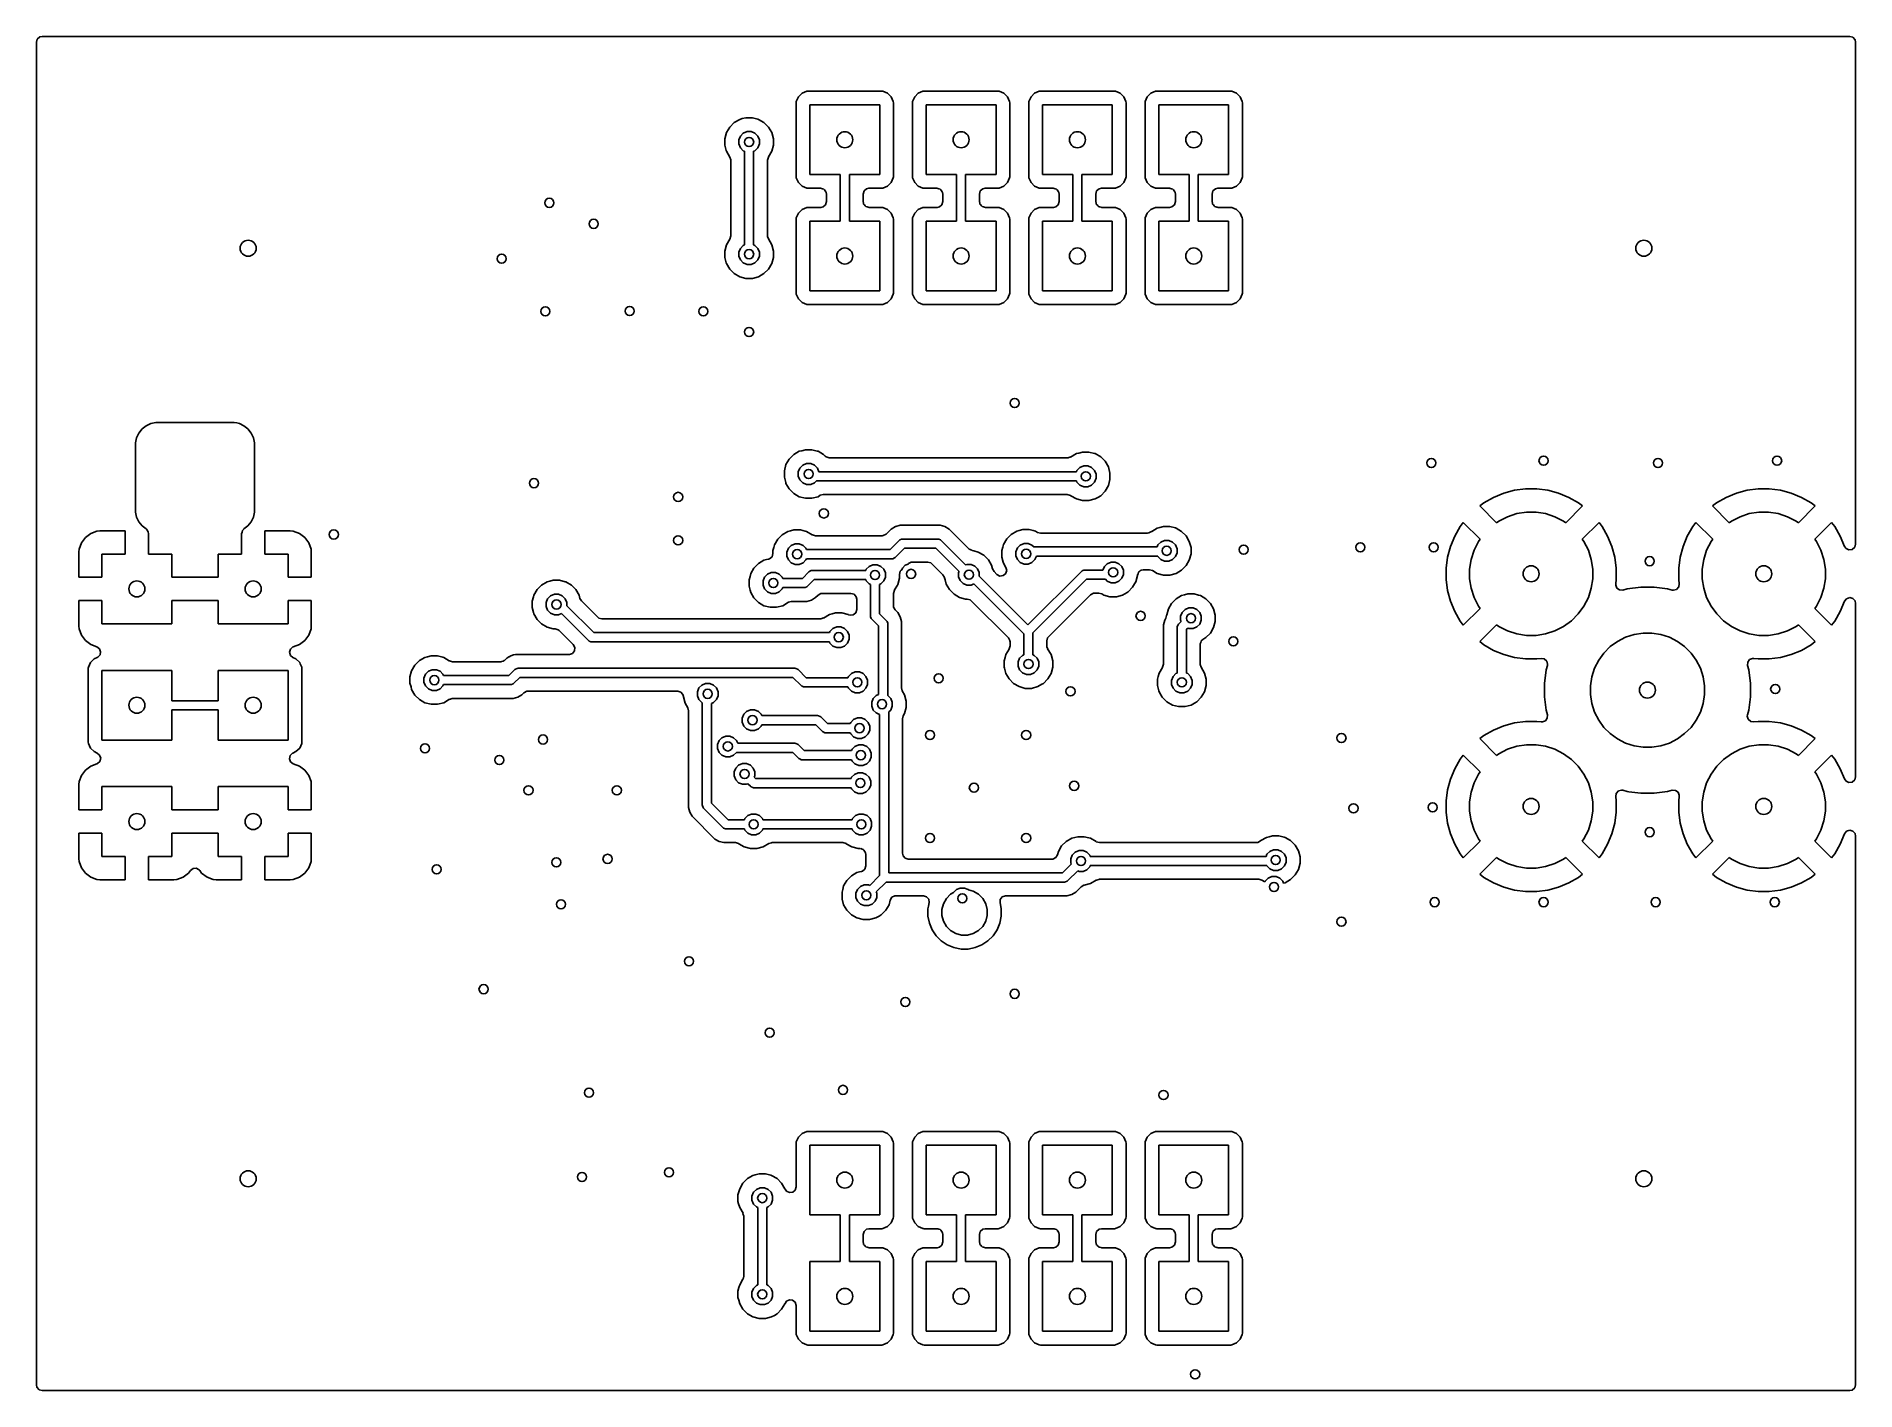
# Model space of a CAD drawing. Extents: x 0.22 to 1.78, y 0.22 to 1.38.
import ezdxf

# ---------------------------------------------------------------- set-up
doc = ezdxf.new("R2010")
doc.units = 0
doc.header["$MEASUREMENT"] = 0
doc.layers.add('BLACK', color=7, linetype='CONTINUOUS')

msp = doc.modelspace()

# ---------------------------------------------------------------- linework, layer by layer
at = {"layer": 'BLACK', "linetype": 'CONTINUOUS'}
for p, q in [((0.2179, 1.3771), (0.2187, 1.3798)), ((0.2179, 1.3251), (0.2179, 1.3771)), ((0.2187, 1.3798), (0.2208, 1.3817)), ((0.2208, 1.3817), (0.2229, 1.3821)), ((0.2229, 1.3821), (1.7771, 1.3821)), ((1.7771, 1.3821), (1.7798, 1.3813)), ((1.7798, 1.3813), (1.7817, 1.3792)), ((1.7817, 1.3792), (1.7821, 1.3771)), ((1.7821, 1.3771), (1.7821, 0.9455)), ((0.8731, 1.3301), (0.8713, 1.3261)), ((0.8762, 1.3332), (0.8731, 1.3301)), ((0.8731, 1.3301), (0.8731, 1.3301)), ((0.8802, 1.335), (0.8762, 1.3332)), ((0.8812, 1.3351), (0.8802, 1.335)), ((0.8802, 1.335), (0.8802, 1.335)), ((0.9448, 1.3351), (0.8812, 1.3351)), ((0.8812, 1.3351), (0.8812, 1.3351)), ((0.9457, 1.335), (0.9448, 1.3351)), ((0.9498, 1.3332), (0.9457, 1.335)), ((0.9457, 1.335), (0.9457, 1.335)), ((0.9529, 1.3301), (0.9498, 1.3332)), ((0.9498, 1.3332), (0.9498, 1.3332)), ((0.9547, 1.3261), (0.9529, 1.3301)), ((0.9529, 1.3301), (0.9529, 1.3301)), ((0.9731, 1.3301), (0.9713, 1.3261)), ((0.9762, 1.3332), (0.9731, 1.3301)), ((0.9731, 1.3301), (0.9731, 1.3301)), ((0.9802, 1.335), (0.9762, 1.3332)), ((0.9812, 1.3351), (0.9802, 1.335)), ((0.9802, 1.335), (0.9802, 1.335)), ((1.0448, 1.3351), (0.9812, 1.3351)), ((0.9812, 1.3351), (0.9812, 1.3351)), ((1.0457, 1.335), (1.0448, 1.3351)), ((1.0498, 1.3332), (1.0457, 1.335)), ((1.0457, 1.335), (1.0457, 1.335)), ((1.0529, 1.3301), (1.0498, 1.3332)), ((1.0498, 1.3332), (1.0498, 1.3332)), ((1.0547, 1.3261), (1.0529, 1.3301)), ((1.0529, 1.3301), (1.0529, 1.3301)), ((1.0731, 1.3301), (1.0713, 1.3261)), ((1.0762, 1.3332), (1.0731, 1.3301)), ((1.0731, 1.3301), (1.0731, 1.3301)), ((1.0802, 1.335), (1.0762, 1.3332)), ((1.0812, 1.3351), (1.0802, 1.335)), ((1.0802, 1.335), (1.0802, 1.335)), ((1.1448, 1.3351), (1.0812, 1.3351)), ((1.0812, 1.3351), (1.0812, 1.3351)), ((1.1457, 1.335), (1.1448, 1.3351)), ((1.1498, 1.3332), (1.1457, 1.335)), ((1.1457, 1.335), (1.1457, 1.335)), ((1.1529, 1.3301), (1.1498, 1.3332)), ((1.1498, 1.3332), (1.1498, 1.3332)), ((1.1547, 1.3261), (1.1529, 1.3301)), ((1.1529, 1.3301), (1.1529, 1.3301)), ((1.1731, 1.3301), (1.1713, 1.3261)), ((1.1762, 1.3332), (1.1731, 1.3301)), ((1.1731, 1.3301), (1.1731, 1.3301)), ((1.1802, 1.335), (1.1762, 1.3332)), ((1.1812, 1.3351), (1.1802, 1.335)), ((1.1802, 1.335), (1.1802, 1.335)), ((1.2448, 1.3351), (1.1812, 1.3351)), ((1.1812, 1.3351), (1.1812, 1.3351)), ((1.2457, 1.335), (1.2448, 1.3351)), ((1.2498, 1.3332), (1.2457, 1.335)), ((1.2457, 1.335), (1.2457, 1.335)), ((1.2529, 1.3301), (1.2498, 1.3332)), ((1.2498, 1.3332), (1.2498, 1.3332)), ((1.2547, 1.3261), (1.2529, 1.3301)), ((1.2529, 1.3301), (1.2529, 1.3301)), ((0.2179, 1.2941), (0.2179, 1.3251)), ((0.8713, 1.3261), (0.8712, 1.3251)), ((0.8712, 1.3251), (0.8712, 1.2615)), ((0.883, 1.2633), (0.883, 1.3233)), ((0.883, 1.3233), (0.943, 1.3233)), ((0.943, 1.3233), (0.943, 1.2633)), ((0.9548, 1.3251), (0.9547, 1.3261)), ((0.9548, 1.2615), (0.9548, 1.3251)), ((0.9548, 1.3251), (0.9548, 1.3251)), ((0.9713, 1.3261), (0.9712, 1.3251)), ((0.9712, 1.3251), (0.9712, 1.2615)), ((0.983, 1.2633), (0.983, 1.3233)), ((0.983, 1.3233), (1.043, 1.3233)), ((1.043, 1.3233), (1.043, 1.2633)), ((1.0548, 1.3251), (1.0547, 1.3261)), ((1.0548, 1.2615), (1.0548, 1.3251)), ((1.0548, 1.3251), (1.0548, 1.3251)), ((1.0713, 1.3261), (1.0712, 1.3251)), ((1.0712, 1.3251), (1.0712, 1.2615)), ((1.083, 1.2633), (1.083, 1.3233)), ((1.083, 1.3233), (1.143, 1.3233)), ((1.143, 1.3233), (1.143, 1.2633)), ((1.1548, 1.3251), (1.1547, 1.3261)), ((1.1548, 1.2615), (1.1548, 1.3251)), ((1.1548, 1.3251), (1.1548, 1.3251)), ((1.1713, 1.3261), (1.1712, 1.3251)), ((1.1712, 1.3251), (1.1712, 1.2615)), ((1.183, 1.2633), (1.183, 1.3233)), ((1.183, 1.3233), (1.243, 1.3233)), ((1.243, 1.3233), (1.243, 1.2633)), ((1.2548, 1.3251), (1.2547, 1.3261)), ((1.2548, 1.2615), (1.2548, 1.3251)), ((0.8112, 1.2994), (0.8098, 1.2941)), ((0.814, 1.3042), (0.8112, 1.2994)), ((0.8112, 1.2994), (0.8112, 1.2994)), ((0.8179, 1.3081), (0.814, 1.3042)), ((0.814, 1.3042), (0.814, 1.3042)), ((0.8226, 1.3108), (0.8179, 1.3081)), ((0.8179, 1.3081), (0.8179, 1.3081)), ((0.8247, 1.3114), (0.8226, 1.3108)), ((0.8232, 1.2964), (0.8257, 1.2989)), ((0.828, 1.3122), (0.8247, 1.3114)), ((0.8257, 1.2989), (0.8289, 1.3002)), ((0.8335, 1.3122), (0.828, 1.3122)), ((0.8289, 1.3002), (0.8325, 1.3002)), ((0.8325, 1.3002), (0.8357, 1.2989)), ((0.8381, 1.311), (0.8335, 1.3122)), ((0.8357, 1.2989), (0.8382, 1.2964)), ((0.8388, 1.3108), (0.8381, 1.311)), ((0.8435, 1.3081), (0.8388, 1.3108)), ((0.8474, 1.3042), (0.8435, 1.3081)), ((0.8435, 1.3081), (0.8435, 1.3081)), ((0.8502, 1.2994), (0.8474, 1.3042)), ((0.8474, 1.3042), (0.8474, 1.3042)), ((0.8516, 1.2941), (0.8502, 1.2994)), ((0.8502, 1.2994), (0.8502, 1.2994)), ((0.8502, 1.2994), (0.8502, 1.2994)), ((0.2179, 0.939), (0.2179, 1.2941)), ((0.8098, 1.2941), (0.8098, 1.2886)), ((0.8098, 1.2886), (0.8111, 1.2839)), ((0.8111, 1.2839), (0.8112, 1.2833)), ((0.8112, 1.2833), (0.8142, 1.2782)), ((0.8218, 1.2931), (0.8232, 1.2964)), ((0.8218, 1.2896), (0.8218, 1.2931)), ((0.8232, 1.2863), (0.8218, 1.2896)), ((0.8257, 1.2838), (0.8232, 1.2863)), ((0.8268, 1.2834), (0.8257, 1.2838)), ((0.8268, 1.2029), (0.8268, 1.2834)), ((0.8357, 1.2838), (0.8346, 1.2834)), ((0.8346, 1.2834), (0.8346, 1.2029)), ((0.8382, 1.2863), (0.8357, 1.2838)), ((0.8382, 1.2964), (0.8396, 1.2931)), ((0.8396, 1.2896), (0.8382, 1.2863)), ((0.8396, 1.2931), (0.8396, 1.2896)), ((0.8474, 1.2785), (0.8502, 1.2833)), ((0.8502, 1.2833), (0.8516, 1.2886)), ((0.8502, 1.2833), (0.8502, 1.2833)), ((0.8502, 1.2833), (0.8502, 1.2833)), ((0.8516, 1.2886), (0.8516, 1.2941)), ((0.8142, 1.2782), (0.8141, 1.2782)), ((0.8141, 1.2782), (0.8149, 1.276)), ((0.8149, 1.276), (0.8149, 1.2756)), ((0.8149, 1.2756), (0.8149, 1.2106)), ((0.8465, 1.2756), (0.8473, 1.2783)), ((0.8465, 1.2106), (0.8465, 1.2756)), ((0.8473, 1.2783), (0.8474, 1.2785)), ((0.8712, 1.2615), (0.8712, 1.2615)), ((0.8712, 1.2615), (0.8713, 1.2606)), ((0.8713, 1.2606), (0.8713, 1.2606)), ((0.8713, 1.2606), (0.8731, 1.2565)), ((0.8731, 1.2565), (0.8762, 1.2534)), ((0.8762, 1.2534), (0.8762, 1.2534)), ((0.8762, 1.2534), (0.8762, 1.2534)), ((0.8762, 1.2534), (0.8802, 1.2516)), ((0.8802, 1.2516), (0.8802, 1.2516)), ((0.8802, 1.2516), (0.8804, 1.2516)), ((0.8804, 1.2516), (0.8812, 1.2515)), ((0.8812, 1.2515), (0.8923, 1.2515)), ((0.9091, 1.2633), (0.883, 1.2633)), ((0.8923, 1.2515), (0.8926, 1.2514)), ((0.8926, 1.2514), (0.893, 1.2514)), ((0.893, 1.2514), (0.8939, 1.251)), ((0.9091, 1.2233), (0.9091, 1.2633)), ((0.943, 1.2633), (0.9169, 1.2633)), ((0.9169, 1.2633), (0.9169, 1.2233)), ((0.9317, 1.251), (0.9337, 1.2515)), ((0.9337, 1.2515), (0.9448, 1.2515)), ((0.9448, 1.2515), (0.9457, 1.2516)), ((0.9448, 1.2515), (0.9448, 1.2515)), ((0.9457, 1.2516), (0.9498, 1.2534)), ((0.9498, 1.2534), (0.9529, 1.2565)), ((0.9529, 1.2565), (0.9547, 1.2606)), ((0.9547, 1.2606), (0.9548, 1.2615)), ((0.9712, 1.2615), (0.9712, 1.2615)), ((0.9712, 1.2615), (0.9713, 1.2606)), ((0.9713, 1.2606), (0.9713, 1.2606)), ((0.9713, 1.2606), (0.9731, 1.2565)), ((0.9731, 1.2565), (0.9762, 1.2534)), ((0.9762, 1.2534), (0.9762, 1.2534)), ((0.9762, 1.2534), (0.9762, 1.2534)), ((0.9762, 1.2534), (0.9802, 1.2516)), ((0.9802, 1.2516), (0.9802, 1.2516)), ((0.9802, 1.2516), (0.9804, 1.2516)), ((0.9804, 1.2516), (0.9812, 1.2515)), ((0.9812, 1.2515), (0.9923, 1.2515)), ((1.0091, 1.2633), (0.983, 1.2633)), ((0.9923, 1.2515), (0.9926, 1.2514)), ((0.9926, 1.2514), (0.993, 1.2514)), ((0.993, 1.2514), (0.9939, 1.251)), ((1.0091, 1.2233), (1.0091, 1.2633)), ((1.043, 1.2633), (1.0169, 1.2633)), ((1.0169, 1.2633), (1.0169, 1.2233)), ((1.0317, 1.251), (1.0337, 1.2515)), ((1.0337, 1.2515), (1.0448, 1.2515)), ((1.0448, 1.2515), (1.0457, 1.2516)), ((1.0448, 1.2515), (1.0448, 1.2515)), ((1.0457, 1.2516), (1.0498, 1.2534)), ((1.0498, 1.2534), (1.0529, 1.2565)), ((1.0529, 1.2565), (1.0547, 1.2606)), ((1.0547, 1.2606), (1.0548, 1.2615)), ((1.0712, 1.2615), (1.0712, 1.2615)), ((1.0712, 1.2615), (1.0713, 1.2606)), ((1.0713, 1.2606), (1.0713, 1.2606)), ((1.0713, 1.2606), (1.0731, 1.2565)), ((1.0731, 1.2565), (1.0762, 1.2534)), ((1.0762, 1.2534), (1.0762, 1.2534)), ((1.0762, 1.2534), (1.0762, 1.2534)), ((1.0762, 1.2534), (1.0802, 1.2516)), ((1.0802, 1.2516), (1.0802, 1.2516)), ((1.0802, 1.2516), (1.0804, 1.2516)), ((1.0804, 1.2516), (1.0812, 1.2515)), ((1.0812, 1.2515), (1.0923, 1.2515)), ((1.1091, 1.2633), (1.083, 1.2633)), ((1.0923, 1.2515), (1.0926, 1.2514)), ((1.0926, 1.2514), (1.093, 1.2514)), ((1.093, 1.2514), (1.0939, 1.251)), ((1.1091, 1.2233), (1.1091, 1.2633)), ((1.143, 1.2633), (1.1169, 1.2633)), ((1.1169, 1.2633), (1.1169, 1.2233)), ((1.1317, 1.251), (1.1337, 1.2515)), ((1.1337, 1.2515), (1.1448, 1.2515)), ((1.1448, 1.2515), (1.1457, 1.2516)), ((1.1448, 1.2515), (1.1448, 1.2515)), ((1.1457, 1.2516), (1.1498, 1.2534)), ((1.1498, 1.2534), (1.1529, 1.2565)), ((1.1529, 1.2565), (1.1547, 1.2606)), ((1.1547, 1.2606), (1.1548, 1.2615)), ((1.1712, 1.2615), (1.1712, 1.2615)), ((1.1712, 1.2615), (1.1713, 1.2606)), ((1.1713, 1.2606), (1.1713, 1.2606)), ((1.1713, 1.2606), (1.1731, 1.2565)), ((1.1731, 1.2565), (1.1762, 1.2534)), ((1.1762, 1.2534), (1.1762, 1.2534)), ((1.1762, 1.2534), (1.1762, 1.2534)), ((1.1762, 1.2534), (1.1802, 1.2516)), ((1.1802, 1.2516), (1.1802, 1.2516)), ((1.1802, 1.2516), (1.1804, 1.2516)), ((1.1804, 1.2516), (1.1812, 1.2515)), ((1.1812, 1.2515), (1.1923, 1.2515)), ((1.2091, 1.2633), (1.183, 1.2633)), ((1.1923, 1.2515), (1.1926, 1.2514)), ((1.1926, 1.2514), (1.193, 1.2514)), ((1.193, 1.2514), (1.1939, 1.251)), ((1.2091, 1.2233), (1.2091, 1.2633)), ((1.243, 1.2633), (1.2169, 1.2633)), ((1.2169, 1.2633), (1.2169, 1.2233)), ((1.2317, 1.251), (1.2337, 1.2515)), ((1.2337, 1.2515), (1.2448, 1.2515)), ((1.2448, 1.2515), (1.2457, 1.2516)), ((1.2448, 1.2515), (1.2448, 1.2515)), ((1.2457, 1.2516), (1.2498, 1.2534)), ((1.2498, 1.2534), (1.2529, 1.2565)), ((1.2529, 1.2565), (1.2547, 1.2606)), ((1.2547, 1.2606), (1.2548, 1.2615)), ((0.8939, 1.251), (0.8949, 1.2507)), ((0.8964, 1.2374), (0.8943, 1.2356)), ((0.8949, 1.2507), (0.8952, 1.2504)), ((0.8952, 1.2504), (0.8955, 1.2503)), ((0.8955, 1.2503), (0.8961, 1.2494)), ((0.8961, 1.2494), (0.8968, 1.2486)), ((0.8972, 1.2401), (0.8964, 1.2374)), ((0.8968, 1.2486), (0.8969, 1.2482)), ((0.8969, 1.2482), (0.897, 1.2479)), ((0.897, 1.2479), (0.8972, 1.2465)), ((0.8972, 1.2465), (0.8972, 1.2401)), ((0.9288, 1.2465), (0.9295, 1.2492)), ((0.9288, 1.2401), (0.9288, 1.2465)), ((0.929, 1.2387), (0.9288, 1.2401)), ((0.9291, 1.2385), (0.929, 1.2387)), ((0.9292, 1.238), (0.9291, 1.2385)), ((0.9299, 1.2372), (0.9292, 1.238)), ((0.9295, 1.2492), (0.9317, 1.251)), ((0.9305, 1.2363), (0.9299, 1.2372)), ((0.9308, 1.2362), (0.9305, 1.2363)), ((0.931, 1.2359), (0.9308, 1.2362)), ((0.9321, 1.2356), (0.931, 1.2359)), ((0.9939, 1.251), (0.9949, 1.2507)), ((0.9964, 1.2374), (0.9943, 1.2356)), ((0.9949, 1.2507), (0.9952, 1.2504)), ((0.9952, 1.2504), (0.9955, 1.2503)), ((0.9955, 1.2503), (0.9961, 1.2494)), ((0.9961, 1.2494), (0.9968, 1.2486)), ((0.9972, 1.2401), (0.9964, 1.2374)), ((0.9968, 1.2486), (0.9969, 1.2482)), ((0.9969, 1.2482), (0.997, 1.2479)), ((0.997, 1.2479), (0.9972, 1.2465)), ((0.9972, 1.2465), (0.9972, 1.2401)), ((1.0288, 1.2465), (1.0295, 1.2492)), ((1.0288, 1.2401), (1.0288, 1.2465)), ((1.029, 1.2387), (1.0288, 1.2401)), ((1.0291, 1.2385), (1.029, 1.2387)), ((1.0292, 1.238), (1.0291, 1.2385)), ((1.0299, 1.2372), (1.0292, 1.238)), ((1.0295, 1.2492), (1.0317, 1.251)), ((1.0305, 1.2363), (1.0299, 1.2372)), ((1.0308, 1.2362), (1.0305, 1.2363)), ((1.031, 1.2359), (1.0308, 1.2362)), ((1.0321, 1.2356), (1.031, 1.2359)), ((1.0939, 1.251), (1.0949, 1.2507)), ((1.0964, 1.2374), (1.0943, 1.2356)), ((1.0949, 1.2507), (1.0952, 1.2504)), ((1.0952, 1.2504), (1.0955, 1.2503)), ((1.0955, 1.2503), (1.0961, 1.2494)), ((1.0961, 1.2494), (1.0968, 1.2486)), ((1.0972, 1.2401), (1.0964, 1.2374)), ((1.0968, 1.2486), (1.0969, 1.2482)), ((1.0969, 1.2482), (1.097, 1.2479)), ((1.097, 1.2479), (1.0972, 1.2465)), ((1.0972, 1.2465), (1.0972, 1.2401)), ((1.1288, 1.2465), (1.1295, 1.2492)), ((1.1288, 1.2401), (1.1288, 1.2465)), ((1.129, 1.2387), (1.1288, 1.2401)), ((1.1291, 1.2385), (1.129, 1.2387)), ((1.1292, 1.238), (1.1291, 1.2385)), ((1.1299, 1.2372), (1.1292, 1.238)), ((1.1295, 1.2492), (1.1317, 1.251)), ((1.1305, 1.2363), (1.1299, 1.2372)), ((1.1308, 1.2362), (1.1305, 1.2363)), ((1.131, 1.2359), (1.1308, 1.2362)), ((1.1321, 1.2356), (1.131, 1.2359)), ((1.1939, 1.251), (1.1949, 1.2507)), ((1.1964, 1.2374), (1.1943, 1.2356)), ((1.1949, 1.2507), (1.1952, 1.2504)), ((1.1952, 1.2504), (1.1955, 1.2503)), ((1.1955, 1.2503), (1.1961, 1.2494)), ((1.1961, 1.2494), (1.1968, 1.2486)), ((1.1972, 1.2401), (1.1964, 1.2374)), ((1.1968, 1.2486), (1.1969, 1.2482)), ((1.1969, 1.2482), (1.197, 1.2479)), ((1.197, 1.2479), (1.1972, 1.2465)), ((1.1972, 1.2465), (1.1972, 1.2401)), ((1.2288, 1.2465), (1.2295, 1.2492)), ((1.2288, 1.2401), (1.2288, 1.2465)), ((1.229, 1.2387), (1.2288, 1.2401)), ((1.2291, 1.2385), (1.229, 1.2387)), ((1.2292, 1.238), (1.2291, 1.2385)), ((1.2299, 1.2372), (1.2292, 1.238)), ((1.2295, 1.2492), (1.2317, 1.251)), ((1.2305, 1.2363), (1.2299, 1.2372)), ((1.2308, 1.2362), (1.2305, 1.2363)), ((1.231, 1.2359), (1.2308, 1.2362)), ((1.2321, 1.2356), (1.231, 1.2359)), ((0.8713, 1.2261), (0.8712, 1.2251)), ((0.8712, 1.2251), (0.8712, 1.1615)), ((0.8731, 1.2301), (0.8713, 1.2261)), ((0.8762, 1.2332), (0.8731, 1.2301)), ((0.8731, 1.2301), (0.8731, 1.2301)), ((0.8802, 1.235), (0.8762, 1.2332)), ((0.8812, 1.2351), (0.8802, 1.235)), ((0.8802, 1.235), (0.8802, 1.235)), ((0.8923, 1.2351), (0.8812, 1.2351)), ((0.8812, 1.2351), (0.8812, 1.2351)), ((0.883, 1.1633), (0.883, 1.2233)), ((0.883, 1.2233), (0.9091, 1.2233)), ((0.8943, 1.2356), (0.8923, 1.2351)), ((0.9169, 1.2233), (0.943, 1.2233)), ((0.933, 1.2352), (0.9321, 1.2356)), ((0.9334, 1.2352), (0.933, 1.2352)), ((0.9337, 1.2351), (0.9334, 1.2352)), ((0.9448, 1.2351), (0.9337, 1.2351)), ((0.943, 1.2233), (0.943, 1.1633)), ((0.9457, 1.235), (0.9448, 1.2351)), ((0.9448, 1.2351), (0.9448, 1.2351)), ((0.9498, 1.2332), (0.9457, 1.235)), ((0.9457, 1.235), (0.9457, 1.235)), ((0.9529, 1.2301), (0.9498, 1.2332)), ((0.9498, 1.2332), (0.9498, 1.2332)), ((0.9547, 1.2261), (0.9529, 1.2301)), ((0.9529, 1.2301), (0.9529, 1.2301)), ((0.9548, 1.2251), (0.9547, 1.2261)), ((0.9548, 1.1615), (0.9548, 1.2251)), ((0.9713, 1.2261), (0.9712, 1.2251)), ((0.9712, 1.2251), (0.9712, 1.1615)), ((0.9731, 1.2301), (0.9713, 1.2261)), ((0.9762, 1.2332), (0.9731, 1.2301)), ((0.9731, 1.2301), (0.9731, 1.2301)), ((0.9802, 1.235), (0.9762, 1.2332)), ((0.9812, 1.2351), (0.9802, 1.235)), ((0.9802, 1.235), (0.9802, 1.235)), ((0.9923, 1.2351), (0.9812, 1.2351)), ((0.9812, 1.2351), (0.9812, 1.2351)), ((0.983, 1.1633), (0.983, 1.2233)), ((0.983, 1.2233), (1.0091, 1.2233)), ((0.9943, 1.2356), (0.9923, 1.2351)), ((1.0169, 1.2233), (1.043, 1.2233)), ((1.033, 1.2352), (1.0321, 1.2356)), ((1.0334, 1.2352), (1.033, 1.2352)), ((1.0337, 1.2351), (1.0334, 1.2352)), ((1.0448, 1.2351), (1.0337, 1.2351)), ((1.043, 1.2233), (1.043, 1.1633)), ((1.0457, 1.235), (1.0448, 1.2351)), ((1.0448, 1.2351), (1.0448, 1.2351)), ((1.0498, 1.2332), (1.0457, 1.235)), ((1.0457, 1.235), (1.0457, 1.235)), ((1.0529, 1.2301), (1.0498, 1.2332)), ((1.0498, 1.2332), (1.0498, 1.2332)), ((1.0547, 1.2261), (1.0529, 1.2301)), ((1.0529, 1.2301), (1.0529, 1.2301)), ((1.0548, 1.2251), (1.0547, 1.2261)), ((1.0548, 1.1615), (1.0548, 1.2251)), ((1.0713, 1.2261), (1.0712, 1.2251)), ((1.0712, 1.2251), (1.0712, 1.1615)), ((1.0731, 1.2301), (1.0713, 1.2261)), ((1.0762, 1.2332), (1.0731, 1.2301)), ((1.0731, 1.2301), (1.0731, 1.2301)), ((1.0802, 1.235), (1.0762, 1.2332)), ((1.0812, 1.2351), (1.0802, 1.235)), ((1.0802, 1.235), (1.0802, 1.235)), ((1.0923, 1.2351), (1.0812, 1.2351)), ((1.0812, 1.2351), (1.0812, 1.2351)), ((1.083, 1.1633), (1.083, 1.2233)), ((1.083, 1.2233), (1.1091, 1.2233)), ((1.0943, 1.2356), (1.0923, 1.2351)), ((1.1169, 1.2233), (1.143, 1.2233)), ((1.133, 1.2352), (1.1321, 1.2356)), ((1.1334, 1.2352), (1.133, 1.2352)), ((1.1337, 1.2351), (1.1334, 1.2352)), ((1.1448, 1.2351), (1.1337, 1.2351)), ((1.143, 1.2233), (1.143, 1.1633)), ((1.1457, 1.235), (1.1448, 1.2351)), ((1.1448, 1.2351), (1.1448, 1.2351)), ((1.1498, 1.2332), (1.1457, 1.235)), ((1.1457, 1.235), (1.1457, 1.235)), ((1.1529, 1.2301), (1.1498, 1.2332)), ((1.1498, 1.2332), (1.1498, 1.2332)), ((1.1547, 1.2261), (1.1529, 1.2301)), ((1.1529, 1.2301), (1.1529, 1.2301)), ((1.1548, 1.2251), (1.1547, 1.2261)), ((1.1548, 1.1615), (1.1548, 1.2251)), ((1.1713, 1.2261), (1.1712, 1.2251)), ((1.1712, 1.2251), (1.1712, 1.1615)), ((1.1731, 1.2301), (1.1713, 1.2261)), ((1.1762, 1.2332), (1.1731, 1.2301)), ((1.1731, 1.2301), (1.1731, 1.2301)), ((1.1802, 1.235), (1.1762, 1.2332)), ((1.1812, 1.2351), (1.1802, 1.235)), ((1.1802, 1.235), (1.1802, 1.235)), ((1.1923, 1.2351), (1.1812, 1.2351)), ((1.1812, 1.2351), (1.1812, 1.2351)), ((1.183, 1.1633), (1.183, 1.2233)), ((1.183, 1.2233), (1.2091, 1.2233)), ((1.1943, 1.2356), (1.1923, 1.2351)), ((1.2169, 1.2233), (1.243, 1.2233)), ((1.233, 1.2352), (1.2321, 1.2356)), ((1.2334, 1.2352), (1.233, 1.2352)), ((1.2337, 1.2351), (1.2334, 1.2352)), ((1.2448, 1.2351), (1.2337, 1.2351)), ((1.243, 1.2233), (1.243, 1.1633)), ((1.2457, 1.235), (1.2448, 1.2351)), ((1.2448, 1.2351), (1.2448, 1.2351)), ((1.2498, 1.2332), (1.2457, 1.235)), ((1.2457, 1.235), (1.2457, 1.235)), ((1.2529, 1.2301), (1.2498, 1.2332)), ((1.2498, 1.2332), (1.2498, 1.2332)), ((1.2547, 1.2261), (1.2529, 1.2301)), ((1.2529, 1.2301), (1.2529, 1.2301)), ((1.2548, 1.2251), (1.2547, 1.2261)), ((1.2548, 1.1615), (1.2548, 1.2251)), ((0.814, 1.2078), (0.8112, 1.2029)), ((0.8142, 1.2079), (0.814, 1.2078)), ((0.8149, 1.2106), (0.8142, 1.2079)), ((0.8465, 1.2102), (0.8465, 1.2106)), ((0.8473, 1.208), (0.8465, 1.2102)), ((0.8502, 1.2029), (0.8473, 1.208)), ((0.8473, 1.208), (0.8473, 1.208)), ((0.8112, 1.2029), (0.8098, 1.1976)), ((0.8098, 1.1976), (0.8098, 1.1921)), ((0.8098, 1.1921), (0.8111, 1.1874)), ((0.8112, 1.2029), (0.8112, 1.2029)), ((0.8218, 1.1966), (0.8232, 1.1999)), ((0.8218, 1.1931), (0.8218, 1.1966)), ((0.8232, 1.1899), (0.8218, 1.1931)), ((0.8232, 1.1999), (0.8257, 1.2024)), ((0.8257, 1.1874), (0.8232, 1.1899)), ((0.8257, 1.2024), (0.8268, 1.2029)), ((0.8346, 1.2029), (0.8357, 1.2024)), ((0.8357, 1.2024), (0.8382, 1.1999)), ((0.8382, 1.1899), (0.8357, 1.1874)), ((0.8382, 1.1999), (0.8396, 1.1966)), ((0.8396, 1.1931), (0.8382, 1.1899)), ((0.8396, 1.1966), (0.8396, 1.1931)), ((0.8516, 1.1976), (0.8502, 1.2029)), ((0.8502, 1.2029), (0.8502, 1.2029)), ((0.8502, 1.2029), (0.8502, 1.2029)), ((0.8502, 1.1868), (0.8516, 1.1921)), ((0.8516, 1.1921), (0.8516, 1.1976)), ((0.8111, 1.1874), (0.8112, 1.1868)), ((0.8112, 1.1868), (0.814, 1.1821)), ((0.814, 1.1821), (0.814, 1.1821)), ((0.814, 1.1821), (0.8179, 1.1782)), ((0.8179, 1.1782), (0.8179, 1.1782)), ((0.8179, 1.1782), (0.8179, 1.1782)), ((0.8179, 1.1782), (0.8179, 1.1782)), ((0.8179, 1.1782), (0.8179, 1.1782)), ((0.8179, 1.1782), (0.8226, 1.1754)), ((0.8226, 1.1754), (0.8226, 1.1754)), ((0.8226, 1.1754), (0.8226, 1.1754)), ((0.8226, 1.1754), (0.828, 1.174)), ((0.8289, 1.186), (0.8257, 1.1874)), ((0.828, 1.174), (0.828, 1.174)), ((0.828, 1.174), (0.8335, 1.174)), ((0.8325, 1.186), (0.8289, 1.186)), ((0.8357, 1.1874), (0.8325, 1.186)), ((0.8335, 1.174), (0.8388, 1.1754)), ((0.8335, 1.174), (0.8335, 1.174)), ((0.8388, 1.1754), (0.8412, 1.1768)), ((0.8388, 1.1754), (0.8388, 1.1754)), ((0.8388, 1.1754), (0.8388, 1.1754)), ((0.8412, 1.1768), (0.8435, 1.1782)), ((0.8435, 1.1782), (0.8474, 1.1821)), ((0.8474, 1.1821), (0.8502, 1.1868)), ((0.8712, 1.1615), (0.8712, 1.1615)), ((0.8712, 1.1615), (0.8713, 1.1606)), ((0.8713, 1.1606), (0.8713, 1.1606)), ((0.8713, 1.1606), (0.8731, 1.1565)), ((0.943, 1.1633), (0.883, 1.1633)), ((0.9529, 1.1565), (0.9547, 1.1606)), ((0.9547, 1.1606), (0.9548, 1.1615)), ((0.9712, 1.1615), (0.9712, 1.1615)), ((0.9712, 1.1615), (0.9713, 1.1606)), ((0.9713, 1.1606), (0.9713, 1.1606)), ((0.9713, 1.1606), (0.9731, 1.1565)), ((1.043, 1.1633), (0.983, 1.1633)), ((1.0529, 1.1565), (1.0547, 1.1606)), ((1.0547, 1.1606), (1.0548, 1.1615)), ((1.0712, 1.1615), (1.0712, 1.1615)), ((1.0712, 1.1615), (1.0713, 1.1606)), ((1.0713, 1.1606), (1.0713, 1.1606)), ((1.0713, 1.1606), (1.0731, 1.1565)), ((1.143, 1.1633), (1.083, 1.1633)), ((1.1529, 1.1565), (1.1547, 1.1606)), ((1.1547, 1.1606), (1.1548, 1.1615)), ((1.1712, 1.1615), (1.1712, 1.1615)), ((1.1712, 1.1615), (1.1713, 1.1606)), ((1.1713, 1.1606), (1.1713, 1.1606)), ((1.1713, 1.1606), (1.1731, 1.1565)), ((1.243, 1.1633), (1.183, 1.1633)), ((1.2529, 1.1565), (1.2547, 1.1606)), ((1.2547, 1.1606), (1.2548, 1.1615)), ((0.8731, 1.1565), (0.8762, 1.1534)), ((0.8762, 1.1534), (0.8762, 1.1534)), ((0.8762, 1.1534), (0.8762, 1.1534)), ((0.8762, 1.1534), (0.8802, 1.1516)), ((0.8802, 1.1516), (0.8812, 1.1515)), ((0.8812, 1.1515), (0.9448, 1.1515)), ((0.9448, 1.1515), (0.9457, 1.1516)), ((0.9457, 1.1516), (0.9498, 1.1534)), ((0.9498, 1.1534), (0.9529, 1.1565)), ((0.9731, 1.1565), (0.9762, 1.1534)), ((0.9762, 1.1534), (0.9762, 1.1534)), ((0.9762, 1.1534), (0.9762, 1.1534)), ((0.9762, 1.1534), (0.9802, 1.1516)), ((0.9802, 1.1516), (0.9812, 1.1515)), ((0.9812, 1.1515), (1.0448, 1.1515)), ((1.0448, 1.1515), (1.0457, 1.1516)), ((1.0457, 1.1516), (1.0498, 1.1534)), ((1.0498, 1.1534), (1.0529, 1.1565)), ((1.0731, 1.1565), (1.0762, 1.1534)), ((1.0762, 1.1534), (1.0762, 1.1534)), ((1.0762, 1.1534), (1.0762, 1.1534)), ((1.0762, 1.1534), (1.0802, 1.1516)), ((1.0802, 1.1516), (1.0812, 1.1515)), ((1.0812, 1.1515), (1.1448, 1.1515)), ((1.1448, 1.1515), (1.1457, 1.1516)), ((1.1457, 1.1516), (1.1498, 1.1534)), ((1.1498, 1.1534), (1.1529, 1.1565)), ((1.1731, 1.1565), (1.1762, 1.1534)), ((1.1762, 1.1534), (1.1762, 1.1534)), ((1.1762, 1.1534), (1.1762, 1.1534)), ((1.1762, 1.1534), (1.1802, 1.1516)), ((1.1802, 1.1516), (1.1812, 1.1515)), ((1.1812, 1.1515), (1.2448, 1.1515)), ((1.2448, 1.1515), (1.2457, 1.1516)), ((1.2457, 1.1516), (1.2498, 1.1534)), ((1.2498, 1.1534), (1.2529, 1.1565)), ((0.3163, 1.0493), (0.3123, 1.0473)), ((0.3206, 1.0503), (0.3163, 1.0493)), ((0.3163, 1.0493), (0.3163, 1.0493)), ((0.3228, 1.0503), (0.3206, 1.0503)), ((0.3206, 1.0503), (0.3206, 1.0503)), ((0.3244, 1.0503), (0.3228, 1.0503)), ((0.3874, 1.0503), (0.3244, 1.0503)), ((0.388, 1.0503), (0.3874, 1.0503)), ((0.3902, 1.0498), (0.388, 1.0503)), ((0.388, 1.0503), (0.388, 1.0503)), ((0.3924, 1.0493), (0.3902, 1.0498)), ((0.3964, 1.0473), (0.3924, 1.0493)), ((0.3924, 1.0493), (0.3924, 1.0493)), ((0.3041, 1.0371), (0.3031, 1.0328)), ((0.3031, 1.0328), (0.3031, 0.9732)), ((0.306, 1.0411), (0.3041, 1.0371)), ((0.3041, 1.0371), (0.3041, 1.0371)), ((0.3088, 1.0446), (0.306, 1.0411)), ((0.306, 1.0411), (0.306, 1.0411)), ((0.3123, 1.0473), (0.3088, 1.0446)), ((0.3123, 1.0473), (0.3123, 1.0473)), ((0.3998, 1.0446), (0.3964, 1.0473)), ((0.3964, 1.0473), (0.3964, 1.0473)), ((0.3964, 1.0473), (0.3964, 1.0473)), ((0.3964, 1.0473), (0.3964, 1.0473)), ((0.4026, 1.0411), (0.3998, 1.0446)), ((0.4045, 1.0371), (0.4026, 1.0411)), ((0.4055, 1.0328), (0.4045, 1.0371)), ((0.4055, 1.0321), (0.4055, 1.0328)), ((0.4055, 1.0087), (0.4055, 1.0321)), ((0.8652, 1.0187), (0.8624, 1.014)), ((0.8691, 1.0226), (0.8652, 1.0187)), ((0.8652, 1.0187), (0.8652, 1.0187)), ((0.8738, 1.0254), (0.8691, 1.0226)), ((0.8691, 1.0226), (0.8691, 1.0226)), ((0.8759, 1.0259), (0.8738, 1.0254)), ((0.8791, 1.0268), (0.8759, 1.0259)), ((0.8846, 1.0268), (0.8791, 1.0268)), ((0.8893, 1.0255), (0.8846, 1.0268)), ((0.89, 1.0254), (0.8893, 1.0255)), ((0.8947, 1.0226), (0.89, 1.0254)), ((0.8961, 1.0212), (0.8947, 1.0226)), ((0.8947, 1.0226), (0.8947, 1.0226)), ((0.8947, 1.0226), (0.8947, 1.0226)), ((0.8969, 1.0206), (0.8961, 1.0212)), ((0.8996, 1.0198), (0.8969, 1.0206)), ((1.1045, 1.0198), (0.8996, 1.0198)), ((1.1049, 1.0198), (1.1045, 1.0198)), ((1.107, 1.0206), (1.1049, 1.0198)), ((1.1121, 1.0234), (1.107, 1.0205)), ((1.107, 1.0205), (1.107, 1.0206)), ((1.1142, 1.0239), (1.1121, 1.0234)), ((1.1174, 1.0248), (1.1142, 1.0239)), ((1.1229, 1.0248), (1.1174, 1.0248)), ((1.1276, 1.0236), (1.1229, 1.0248)), ((1.1282, 1.0234), (1.1276, 1.0236)), ((1.133, 1.0206), (1.1282, 1.0234)), ((1.1369, 1.0168), (1.133, 1.0206)), ((1.133, 1.0206), (1.133, 1.0206)), ((1.1396, 1.012), (1.1369, 1.0168)), ((1.1369, 1.0168), (1.1369, 1.0168)), ((0.4055, 0.977), (0.4055, 1.0087)), ((0.8624, 1.014), (0.861, 1.0087)), ((0.861, 1.0087), (0.861, 1.0032)), ((0.861, 1.0032), (0.8623, 0.9985)), ((0.8624, 1.014), (0.8624, 1.014)), ((0.873, 1.0077), (0.8744, 1.0109)), ((0.873, 1.0041), (0.873, 1.0077)), ((0.8744, 1.0009), (0.873, 1.0041)), ((0.8744, 1.0109), (0.8769, 1.0134)), ((0.8769, 1.0134), (0.8801, 1.0148)), ((0.8801, 1.0148), (0.8837, 1.0148)), ((0.8837, 1.0148), (0.8869, 1.0134)), ((0.8869, 1.0134), (0.8894, 1.0109)), ((0.8894, 1.0109), (0.8907, 1.0079)), ((0.8907, 1.0079), (1.1122, 1.0079)), ((1.1122, 1.0079), (1.1126, 1.009)), ((1.1126, 1.009), (1.1151, 1.0115)), ((1.1151, 1.0115), (1.1184, 1.0128)), ((1.1184, 1.0128), (1.1219, 1.0128)), ((1.1219, 1.0128), (1.1252, 1.0115)), ((1.1252, 1.0115), (1.1277, 1.009)), ((1.1277, 1.009), (1.129, 1.0057)), ((1.129, 1.0022), (1.1277, 0.9989)), ((1.129, 1.0057), (1.129, 1.0022)), ((1.141, 1.0067), (1.1396, 1.012)), ((1.1396, 1.012), (1.1396, 1.012)), ((1.1396, 1.012), (1.1396, 1.012)), ((1.1396, 0.9959), (1.141, 1.0012)), ((1.141, 1.0012), (1.141, 1.0067)), ((0.8623, 0.9985), (0.8624, 0.9978)), ((0.8624, 0.9978), (0.8652, 0.9931)), ((0.8652, 0.9931), (0.8652, 0.9931)), ((0.8652, 0.9931), (0.8691, 0.9892)), ((0.8691, 0.9892), (0.8691, 0.9892)), ((0.8691, 0.9892), (0.8691, 0.9892)), ((0.8691, 0.9892), (0.8691, 0.9892)), ((0.8691, 0.9892), (0.8691, 0.9892)), ((0.8691, 0.9892), (0.8738, 0.9864)), ((0.8738, 0.9864), (0.8738, 0.9864)), ((0.8738, 0.9864), (0.8738, 0.9864)), ((0.8738, 0.9864), (0.8791, 0.985)), ((0.8769, 0.9984), (0.8744, 1.0009)), ((0.8801, 0.997), (0.8769, 0.9984)), ((0.8837, 0.997), (0.8801, 0.997)), ((0.8869, 0.9984), (0.8837, 0.997)), ((0.8846, 0.985), (0.89, 0.9864)), ((0.8886, 1.0001), (0.8869, 0.9984)), ((1.1121, 1.0001), (0.8886, 1.0001)), ((0.89, 0.9864), (0.8919, 0.9876)), ((0.8919, 0.9876), (0.8944, 0.9882)), ((0.8944, 0.9882), (1.1043, 0.9882)), ((1.1043, 0.9882), (1.107, 0.9874)), ((1.107, 0.9874), (1.1073, 0.9872)), ((1.1073, 0.9872), (1.1121, 0.9845)), ((1.1126, 0.9989), (1.1121, 1.0001)), ((1.1151, 0.9964), (1.1126, 0.9989)), ((1.1184, 0.995), (1.1151, 0.9964)), ((1.1219, 0.995), (1.1184, 0.995)), ((1.1252, 0.9964), (1.1219, 0.995)), ((1.1277, 0.9989), (1.1252, 0.9964)), ((1.1282, 0.9845), (1.1306, 0.9858)), ((1.1306, 0.9858), (1.133, 0.9872)), ((1.133, 0.9872), (1.1369, 0.9911)), ((1.1369, 0.9911), (1.1396, 0.9959)), ((1.4707, 0.9858), (1.4624, 0.981)), ((1.4796, 0.9895), (1.4707, 0.9858)), ((1.4707, 0.9858), (1.4707, 0.9858)), ((1.4888, 0.992), (1.4796, 0.9895)), ((1.4984, 0.9932), (1.4888, 0.992)), ((1.5079, 0.9932), (1.4984, 0.9932)), ((1.5175, 0.992), (1.5079, 0.9932)), ((1.5267, 0.9895), (1.5175, 0.992)), ((1.5356, 0.9858), (1.5267, 0.9895)), ((1.5439, 0.981), (1.5356, 0.9858)), ((1.5356, 0.9858), (1.5356, 0.9858)), ((1.6707, 0.9858), (1.6624, 0.981)), ((1.6796, 0.9895), (1.6707, 0.9858)), ((1.6707, 0.9858), (1.6707, 0.9858)), ((1.6888, 0.992), (1.6796, 0.9895)), ((1.6984, 0.9932), (1.6888, 0.992)), ((1.7079, 0.9932), (1.6984, 0.9932)), ((1.7175, 0.992), (1.7079, 0.9932)), ((1.7267, 0.9895), (1.7175, 0.992)), ((1.7356, 0.9858), (1.7267, 0.9895)), ((1.7439, 0.981), (1.7356, 0.9858)), ((1.7356, 0.9858), (1.7356, 0.9858)), ((0.3031, 0.9732), (0.3041, 0.9689)), ((0.4045, 0.9689), (0.4055, 0.9732)), ((0.4055, 0.9754), (0.4055, 0.977)), ((0.4055, 0.9732), (0.4055, 0.9754)), ((0.8791, 0.985), (0.8791, 0.985)), ((0.8791, 0.985), (0.8846, 0.985)), ((0.8846, 0.985), (0.8846, 0.985)), ((1.1121, 0.9845), (1.1121, 0.9845)), ((1.1121, 0.9845), (1.1121, 0.9845)), ((1.1121, 0.9845), (1.1174, 0.983)), ((1.1174, 0.983), (1.1174, 0.983)), ((1.1174, 0.983), (1.1229, 0.983)), ((1.1229, 0.983), (1.1282, 0.9845)), ((1.1229, 0.983), (1.1229, 0.983)), ((1.1282, 0.9845), (1.1282, 0.9845)), ((1.1282, 0.9845), (1.1282, 0.9845)), ((1.4624, 0.981), (1.459, 0.9784)), ((1.459, 0.9784), (1.4734, 0.964)), ((1.4828, 0.9692), (1.4907, 0.9718)), ((1.4907, 0.9718), (1.499, 0.9731)), ((1.499, 0.9731), (1.5073, 0.9731)), ((1.5073, 0.9731), (1.5156, 0.9718)), ((1.5156, 0.9718), (1.5235, 0.9692)), ((1.5329, 0.964), (1.5473, 0.9784)), ((1.5473, 0.9784), (1.5439, 0.981)), ((1.5439, 0.981), (1.5439, 0.981)), ((1.5473, 0.9784), (1.5473, 0.9784)), ((1.6624, 0.981), (1.659, 0.9784)), ((1.659, 0.9784), (1.6734, 0.964)), ((1.6828, 0.9692), (1.6907, 0.9718)), ((1.6907, 0.9718), (1.699, 0.9731)), ((1.699, 0.9731), (1.7073, 0.9731)), ((1.7073, 0.9731), (1.7156, 0.9718)), ((1.7156, 0.9718), (1.7235, 0.9692)), ((1.7329, 0.964), (1.7473, 0.9784)), ((1.7473, 0.9784), (1.7439, 0.981)), ((1.7439, 0.981), (1.7439, 0.981)), ((1.7473, 0.9784), (1.7473, 0.9784)), ((0.2646, 0.9548), (0.26, 0.9514)), ((0.27, 0.9568), (0.2646, 0.9548)), ((0.2646, 0.9548), (0.2646, 0.9548)), ((0.2724, 0.9571), (0.27, 0.9568)), ((0.2943, 0.9571), (0.2724, 0.9571)), ((0.2943, 0.9371), (0.2943, 0.9571)), ((0.3041, 0.9689), (0.3041, 0.9689)), ((0.3041, 0.9689), (0.306, 0.9649)), ((0.306, 0.9649), (0.306, 0.9649)), ((0.306, 0.9649), (0.306, 0.9649)), ((0.306, 0.9649), (0.306, 0.9649)), ((0.306, 0.9649), (0.3088, 0.9614)), ((0.3088, 0.9614), (0.3123, 0.9587)), ((0.3123, 0.9587), (0.3123, 0.9587)), ((0.3123, 0.9587), (0.3125, 0.9585)), ((0.3125, 0.9585), (0.3141, 0.9562)), ((0.3141, 0.9562), (0.3143, 0.9546)), ((0.3143, 0.9546), (0.3143, 0.9371)), ((0.3943, 0.9546), (0.3947, 0.9559)), ((0.3943, 0.9371), (0.3943, 0.9546)), ((0.3947, 0.9559), (0.3951, 0.9573)), ((0.3951, 0.9573), (0.396, 0.9583)), ((0.3951, 0.9573), (0.3951, 0.9573)), ((0.3951, 0.9573), (0.3951, 0.9573)), ((0.396, 0.9583), (0.3963, 0.9586)), ((0.3963, 0.9586), (0.3964, 0.9587)), ((0.3964, 0.9587), (0.3998, 0.9614)), ((0.3998, 0.9614), (0.4026, 0.9649)), ((0.4026, 0.9649), (0.4045, 0.9689)), ((0.4362, 0.9571), (0.4143, 0.9571)), ((0.4143, 0.9571), (0.4143, 0.9371)), ((0.4386, 0.9568), (0.4362, 0.9571)), ((0.444, 0.9548), (0.4386, 0.9568)), ((0.4486, 0.9514), (0.444, 0.9548)), ((0.864, 0.9565), (0.8592, 0.9537)), ((0.8663, 0.9571), (0.864, 0.9565)), ((0.8693, 0.9579), (0.8663, 0.9571)), ((0.8748, 0.9579), (0.8693, 0.9579)), ((0.8788, 0.9568), (0.8748, 0.9579)), ((0.8801, 0.9565), (0.8788, 0.9568)), ((0.8849, 0.9537), (0.8801, 0.9565)), ((0.9485, 0.9542), (0.946, 0.9529)), ((0.9502, 0.956), (0.9485, 0.9542)), ((0.9529, 0.9586), (0.9502, 0.956)), ((0.9565, 0.9607), (0.9529, 0.9586)), ((0.9529, 0.9586), (0.9529, 0.9586)), ((0.9566, 0.9607), (0.9565, 0.9607)), ((0.9569, 0.9608), (0.9566, 0.9607)), ((0.9566, 0.9607), (0.9566, 0.9607)), ((0.9605, 0.9618), (0.9569, 0.9608)), ((0.9646, 0.9618), (0.9605, 0.9618)), ((0.9652, 0.9618), (0.9646, 0.9618)), ((0.9646, 0.9618), (0.9646, 0.9618)), ((0.9951, 0.9618), (0.9652, 0.9618)), ((0.9991, 0.9607), (0.9951, 0.9618)), ((0.9951, 0.9618), (0.9951, 0.9618)), ((1.0027, 0.9586), (0.9991, 0.9607)), ((0.9991, 0.9607), (0.9991, 0.9607)), ((0.9991, 0.9607), (0.9991, 0.9607)), ((1.0115, 0.9497), (1.0027, 0.9586)), ((1.0027, 0.9586), (1.0027, 0.9586)), ((1.0027, 0.9586), (1.0027, 0.9586)), ((1.0608, 0.9567), (1.0561, 0.954)), ((1.0629, 0.9573), (1.0608, 0.9567)), ((1.0661, 0.9582), (1.0629, 0.9573)), ((1.0716, 0.9582), (1.0661, 0.9582)), ((1.075, 0.9573), (1.0716, 0.9582)), ((1.0769, 0.9567), (1.075, 0.9573)), ((1.0787, 0.9557), (1.0769, 0.9567)), ((1.0812, 0.9551), (1.0787, 0.9557)), ((1.1733, 0.9551), (1.0812, 0.9551)), ((1.1744, 0.9552), (1.1733, 0.9551)), ((1.1767, 0.9564), (1.1744, 0.9552)), ((1.1768, 0.9565), (1.1767, 0.9564)), ((1.1767, 0.9564), (1.1767, 0.9564)), ((1.1767, 0.9564), (1.1767, 0.9564)), ((1.1769, 0.9566), (1.1768, 0.9565)), ((1.1817, 0.9594), (1.1769, 0.9566)), ((1.1769, 0.9566), (1.1769, 0.9566)), ((1.1838, 0.9599), (1.1817, 0.9594)), ((1.187, 0.9608), (1.1838, 0.9599)), ((1.1925, 0.9608), (1.187, 0.9608)), ((1.1972, 0.9595), (1.1925, 0.9608)), ((1.1978, 0.9594), (1.1972, 0.9595)), ((1.2026, 0.9566), (1.1978, 0.9594)), ((1.2065, 0.9527), (1.2026, 0.9566)), ((1.2026, 0.9566), (1.2026, 0.9566)), ((1.4422, 0.9608), (1.4374, 0.9525)), ((1.4448, 0.9642), (1.4422, 0.9608)), ((1.4593, 0.9498), (1.4448, 0.9642)), ((1.4734, 0.964), (1.4754, 0.9654)), ((1.4754, 0.9654), (1.4828, 0.9692)), ((1.5235, 0.9692), (1.5309, 0.9654)), ((1.5309, 0.9654), (1.5329, 0.964)), ((1.5615, 0.9642), (1.547, 0.9498)), ((1.5641, 0.9608), (1.5615, 0.9642)), ((1.5689, 0.9525), (1.5641, 0.9608)), ((1.5641, 0.9608), (1.5641, 0.9608)), ((1.6422, 0.9608), (1.6374, 0.9525)), ((1.6448, 0.9642), (1.6422, 0.9608)), ((1.6593, 0.9498), (1.6448, 0.9642)), ((1.6734, 0.964), (1.6754, 0.9654)), ((1.6754, 0.9654), (1.6828, 0.9692)), ((1.7235, 0.9692), (1.7309, 0.9654)), ((1.7309, 0.9654), (1.7329, 0.964)), ((1.7615, 0.9642), (1.747, 0.9498)), ((1.7641, 0.9608), (1.7615, 0.9642)), ((1.7689, 0.9525), (1.7641, 0.9608)), ((1.7641, 0.9608), (1.7641, 0.9608)), ((0.2179, 0.3861), (0.2179, 0.939)), ((0.2546, 0.9414), (0.2543, 0.939)), ((0.2543, 0.939), (0.2543, 0.9171)), ((0.2566, 0.9468), (0.2546, 0.9414)), ((0.26, 0.9514), (0.2566, 0.9468)), ((0.2566, 0.9468), (0.2566, 0.9468)), ((0.4521, 0.9468), (0.4486, 0.9514)), ((0.4541, 0.9414), (0.4521, 0.9468)), ((0.4521, 0.9468), (0.4521, 0.9468)), ((0.4543, 0.939), (0.4541, 0.9414)), ((0.4543, 0.9171), (0.4543, 0.939)), ((0.4543, 0.939), (0.4543, 0.939)), ((0.8519, 0.9427), (0.8512, 0.94)), ((0.8512, 0.94), (0.8512, 0.9398)), ((0.8512, 0.9398), (0.8512, 0.9375)), ((0.8526, 0.9451), (0.8519, 0.9427)), ((0.8553, 0.9498), (0.8526, 0.9451)), ((0.8592, 0.9537), (0.8553, 0.9498)), ((0.8553, 0.9498), (0.8553, 0.9498)), ((0.8592, 0.9537), (0.8592, 0.9537)), ((0.8632, 0.9388), (0.8645, 0.942)), ((0.8632, 0.9352), (0.8632, 0.9388)), ((0.8645, 0.942), (0.867, 0.9445)), ((0.867, 0.9445), (0.8703, 0.9459)), ((0.8703, 0.9459), (0.8738, 0.9459)), ((0.8738, 0.9459), (0.8771, 0.9445)), ((0.8771, 0.9445), (0.8796, 0.942)), ((0.8796, 0.942), (0.88, 0.9409)), ((0.88, 0.9409), (0.9519, 0.9409)), ((0.8851, 0.9536), (0.8849, 0.9537)), ((0.8878, 0.9528), (0.8851, 0.9536)), ((0.945, 0.9528), (0.8878, 0.9528)), ((0.946, 0.9529), (0.945, 0.9528)), ((0.946, 0.9529), (0.946, 0.9529)), ((0.9519, 0.9409), (0.9598, 0.9488)), ((0.9642, 0.9421), (0.9563, 0.9342)), ((0.9598, 0.9488), (0.9604, 0.9493)), ((0.9604, 0.9493), (0.9618, 0.9499)), ((0.9618, 0.9499), (0.9625, 0.9499)), ((0.9625, 0.9499), (0.993, 0.9499)), ((0.9914, 0.9421), (0.9642, 0.9421)), ((1.0113, 0.9222), (0.9914, 0.9421)), ((0.993, 0.9499), (0.9938, 0.9499)), ((0.9938, 0.9499), (0.9952, 0.9493)), ((0.9952, 0.9493), (0.9958, 0.9488)), ((0.9958, 0.9488), (1.0168, 0.9277)), ((1.0197, 0.9416), (1.0115, 0.9497)), ((1.02, 0.9413), (1.0197, 0.9416)), ((1.0221, 0.9403), (1.02, 0.9413)), ((1.0224, 0.9402), (1.0221, 0.9403)), ((1.0221, 0.9403), (1.0221, 0.9403)), ((1.024, 0.9398), (1.0224, 0.9402)), ((1.0224, 0.9402), (1.0224, 0.9402)), ((1.0277, 0.9388), (1.024, 0.9398)), ((1.0325, 0.936), (1.0277, 0.9388)), ((1.0488, 0.9429), (1.048, 0.94)), ((1.048, 0.94), (1.048, 0.9345)), ((1.0494, 0.9453), (1.0488, 0.9429)), ((1.0522, 0.9501), (1.0494, 0.9453)), ((1.0561, 0.954), (1.0522, 0.9501)), ((1.0522, 0.9501), (1.0522, 0.9501)), ((1.0561, 0.954), (1.0561, 0.954)), ((1.06, 0.9391), (1.0614, 0.9423)), ((1.06, 0.9355), (1.06, 0.9391)), ((1.0614, 0.9423), (1.0638, 0.9448)), ((1.0638, 0.9448), (1.0671, 0.9462)), ((1.0671, 0.9462), (1.0706, 0.9462)), ((1.0706, 0.9462), (1.0739, 0.9448)), ((1.0739, 0.9448), (1.0755, 0.9432)), ((1.0755, 0.9432), (1.1815, 0.9432)), ((1.1815, 0.9432), (1.1822, 0.9449)), ((1.1822, 0.9449), (1.1847, 0.9474)), ((1.1847, 0.9474), (1.188, 0.9488)), ((1.188, 0.9488), (1.1915, 0.9488)), ((1.1915, 0.9488), (1.1948, 0.9474)), ((1.1948, 0.9474), (1.1973, 0.9449)), ((1.1973, 0.9449), (1.1987, 0.9417)), ((1.1987, 0.9417), (1.1987, 0.9382)), ((1.2092, 0.948), (1.2065, 0.9527)), ((1.2065, 0.9527), (1.2065, 0.9527)), ((1.2107, 0.9427), (1.2092, 0.948)), ((1.2092, 0.948), (1.2092, 0.948)), ((1.2092, 0.948), (1.2092, 0.948)), ((1.2107, 0.9372), (1.2107, 0.9427)), ((1.4337, 0.9436), (1.4313, 0.9344)), ((1.4374, 0.9525), (1.4337, 0.9436)), ((1.4374, 0.9525), (1.4374, 0.9525)), ((1.4515, 0.9325), (1.454, 0.9404)), ((1.454, 0.9404), (1.4578, 0.9478)), ((1.4578, 0.9478), (1.4593, 0.9498)), ((1.547, 0.9498), (1.5485, 0.9478)), ((1.5485, 0.9478), (1.5523, 0.9404)), ((1.5523, 0.9404), (1.5548, 0.9325)), ((1.5726, 0.9436), (1.5689, 0.9525)), ((1.5689, 0.9525), (1.5689, 0.9525)), ((1.575, 0.9344), (1.5726, 0.9436)), ((1.6337, 0.9436), (1.6313, 0.9344)), ((1.6374, 0.9525), (1.6337, 0.9436)), ((1.6374, 0.9525), (1.6374, 0.9525)), ((1.6515, 0.9325), (1.654, 0.9404)), ((1.654, 0.9404), (1.6578, 0.9478)), ((1.6578, 0.9478), (1.6593, 0.9498)), ((1.747, 0.9498), (1.7485, 0.9478)), ((1.7485, 0.9478), (1.7523, 0.9404)), ((1.7523, 0.9404), (1.7548, 0.9325)), ((1.7726, 0.9437), (1.7689, 0.9525)), ((1.7689, 0.9525), (1.7689, 0.9525)), ((1.7739, 0.9418), (1.7726, 0.9437)), ((1.7764, 0.9406), (1.7739, 0.9418)), ((1.7792, 0.941), (1.7764, 0.9406)), ((1.7813, 0.9429), (1.7792, 0.941)), ((1.7821, 0.9455), (1.7813, 0.9429)), ((0.2743, 0.9171), (0.2743, 0.9371)), ((0.2743, 0.9371), (0.2943, 0.9371)), ((0.3143, 0.9371), (0.3343, 0.9371)), ((0.3343, 0.9371), (0.3343, 0.9171)), ((0.3743, 0.9171), (0.3743, 0.9371)), ((0.3743, 0.9371), (0.3943, 0.9371)), ((0.4143, 0.9371), (0.4343, 0.9371)), ((0.4343, 0.9371), (0.4343, 0.9171)), ((0.8349, 0.925), (0.8321, 0.9203)), ((0.8388, 0.9289), (0.8349, 0.925)), ((0.8349, 0.925), (0.8349, 0.925)), ((0.8435, 0.9317), (0.8388, 0.9289)), ((0.8388, 0.9289), (0.8388, 0.9289)), ((0.8458, 0.9323), (0.8435, 0.9317)), ((0.8475, 0.9327), (0.8458, 0.9323)), ((0.8483, 0.933), (0.8475, 0.9327)), ((0.8504, 0.9348), (0.8483, 0.933)), ((0.8512, 0.9375), (0.8504, 0.9348)), ((0.8645, 0.932), (0.8632, 0.9352)), ((0.867, 0.9295), (0.8645, 0.932)), ((0.8703, 0.9281), (0.867, 0.9295)), ((0.8738, 0.9281), (0.8703, 0.9281)), ((0.8771, 0.9295), (0.8738, 0.9281)), ((0.8796, 0.932), (0.8771, 0.9295)), ((0.88, 0.9331), (0.8796, 0.932)), ((0.9536, 0.9331), (0.88, 0.9331)), ((0.8842, 0.9229), (0.885, 0.923)), ((0.885, 0.923), (0.931, 0.923)), ((0.931, 0.923), (0.9315, 0.924)), ((0.9315, 0.924), (0.934, 0.9265)), ((0.934, 0.9265), (0.9372, 0.9279)), ((0.9372, 0.9279), (0.9408, 0.9279)), ((0.9408, 0.9279), (0.944, 0.9265)), ((0.944, 0.9265), (0.9465, 0.924)), ((0.9465, 0.924), (0.9479, 0.9208)), ((0.9543, 0.9331), (0.9536, 0.9331)), ((0.9558, 0.9337), (0.9543, 0.9331)), ((0.9563, 0.9342), (0.9558, 0.9337)), ((0.9607, 0.9223), (0.9615, 0.9233)), ((0.9615, 0.9233), (0.9619, 0.9236)), ((0.9619, 0.9236), (0.9625, 0.925)), ((0.9625, 0.925), (0.965, 0.9275)), ((0.965, 0.9275), (0.9674, 0.9285)), ((0.9674, 0.9285), (0.9677, 0.9289)), ((0.9677, 0.9289), (0.9678, 0.9289)), ((0.9678, 0.9289), (0.969, 0.9295)), ((0.969, 0.9295), (0.9701, 0.9301)), ((0.9701, 0.9301), (0.9703, 0.9301)), ((0.9703, 0.9301), (0.9703, 0.9302)), ((0.9703, 0.9302), (0.9704, 0.9301)), ((0.9704, 0.9301), (0.9711, 0.9302)), ((0.9711, 0.9302), (0.9844, 0.9302)), ((0.9844, 0.9302), (0.9871, 0.9294)), ((0.9871, 0.9294), (0.9879, 0.9288)), ((0.9879, 0.9288), (0.9974, 0.9193)), ((1.0168, 0.9277), (1.0179, 0.9282)), ((1.0179, 0.9282), (1.0215, 0.9282)), ((1.0215, 0.9282), (1.0247, 0.9268)), ((1.0247, 0.9268), (1.0272, 0.9243)), ((1.0272, 0.9243), (1.0286, 0.9211)), ((1.0364, 0.9321), (1.0325, 0.936)), ((1.0325, 0.936), (1.0325, 0.936)), ((1.0391, 0.9274), (1.0364, 0.9321)), ((1.0364, 0.9321), (1.0364, 0.9321)), ((1.0399, 0.9244), (1.0391, 0.9274)), ((1.0391, 0.9274), (1.0391, 0.9274)), ((1.0391, 0.9274), (1.0391, 0.9274)), ((1.04, 0.9243), (1.0399, 0.9244)), ((1.0413, 0.922), (1.04, 0.9243)), ((1.048, 0.9345), (1.0491, 0.9302)), ((1.0491, 0.9302), (1.0494, 0.9292)), ((1.0494, 0.9292), (1.0515, 0.9256)), ((1.0515, 0.9256), (1.0522, 0.9228)), ((1.0614, 0.9323), (1.06, 0.9355)), ((1.0638, 0.9298), (1.0614, 0.9323)), ((1.0671, 0.9284), (1.0638, 0.9298)), ((1.0706, 0.9284), (1.0671, 0.9284)), ((1.0739, 0.9298), (1.0706, 0.9284)), ((1.0764, 0.9323), (1.0739, 0.9298)), ((1.0777, 0.9354), (1.0764, 0.9323)), ((1.1821, 0.9354), (1.0777, 0.9354)), ((1.1176, 0.9228), (1.1184, 0.9232)), ((1.1184, 0.9232), (1.1192, 0.9232)), ((1.1192, 0.9232), (1.1349, 0.9232)), ((1.1349, 0.9232), (1.1362, 0.9263)), ((1.1362, 0.9263), (1.1387, 0.9288)), ((1.1387, 0.9288), (1.1419, 0.9302)), ((1.1419, 0.9302), (1.1455, 0.9302)), ((1.1455, 0.9302), (1.1487, 0.9288)), ((1.1487, 0.9288), (1.1512, 0.9263)), ((1.1512, 0.9263), (1.1526, 0.9231)), ((1.1526, 0.9231), (1.1526, 0.9195)), ((1.1667, 0.9224), (1.1675, 0.9231)), ((1.1675, 0.9231), (1.1679, 0.9232)), ((1.1679, 0.9232), (1.1681, 0.9233)), ((1.1681, 0.9233), (1.1695, 0.9235)), ((1.1695, 0.9235), (1.1751, 0.9235)), ((1.1751, 0.9235), (1.1775, 0.9229)), ((1.1822, 0.9349), (1.1821, 0.9354)), ((1.1847, 0.9324), (1.1822, 0.9349)), ((1.188, 0.931), (1.1847, 0.9324)), ((1.1915, 0.931), (1.188, 0.931)), ((1.1948, 0.9324), (1.1915, 0.931)), ((1.1973, 0.9349), (1.1948, 0.9324)), ((1.1987, 0.9382), (1.1973, 0.9349)), ((1.2002, 0.9218), (1.2026, 0.9232)), ((1.2026, 0.9232), (1.2065, 0.9271)), ((1.2065, 0.9271), (1.2092, 0.9319)), ((1.2092, 0.9319), (1.2107, 0.9372)), ((1.4313, 0.9344), (1.43, 0.9249)), ((1.43, 0.9249), (1.43, 0.9153)), ((1.4502, 0.9242), (1.4515, 0.9325)), ((1.4502, 0.9159), (1.4502, 0.9242)), ((1.5548, 0.9325), (1.5561, 0.9242)), ((1.5561, 0.9242), (1.5561, 0.9159)), ((1.5763, 0.9249), (1.575, 0.9344)), ((1.5763, 0.9153), (1.5763, 0.9249)), ((1.5763, 0.9249), (1.5763, 0.9249)), ((1.6313, 0.9344), (1.63, 0.9249)), ((1.63, 0.9249), (1.63, 0.9153)), ((1.6502, 0.9242), (1.6515, 0.9325)), ((1.6502, 0.9159), (1.6502, 0.9242)), ((1.7548, 0.9325), (1.7561, 0.9242)), ((1.7561, 0.9242), (1.7561, 0.9159)), ((0.2543, 0.9171), (0.2743, 0.9171)), ((0.3343, 0.9171), (0.3743, 0.9171)), ((0.4343, 0.9171), (0.4543, 0.9171)), ((0.6523, 0.9104), (0.6484, 0.9065)), ((0.657, 0.9132), (0.6523, 0.9104)), ((0.6523, 0.9104), (0.6523, 0.9104)), ((0.6595, 0.9138), (0.657, 0.9132)), ((0.6623, 0.9146), (0.6595, 0.9138)), ((0.6678, 0.9146), (0.6623, 0.9146)), ((0.6725, 0.9133), (0.6678, 0.9146)), ((0.6731, 0.9132), (0.6725, 0.9133)), ((0.6779, 0.9104), (0.6731, 0.9132)), ((0.6818, 0.9065), (0.6779, 0.9104)), ((0.6779, 0.9104), (0.6779, 0.9104)), ((0.8315, 0.9178), (0.8307, 0.915)), ((0.8307, 0.915), (0.8307, 0.9095)), ((0.8307, 0.9095), (0.8316, 0.906)), ((0.8321, 0.9203), (0.8315, 0.9178)), ((0.8427, 0.914), (0.844, 0.9172)), ((0.8427, 0.9104), (0.8427, 0.914)), ((0.844, 0.9072), (0.8427, 0.9104)), ((0.844, 0.9172), (0.8465, 0.9197)), ((0.8465, 0.9197), (0.8498, 0.9211)), ((0.8498, 0.9211), (0.8533, 0.9211)), ((0.8533, 0.9211), (0.8566, 0.9197)), ((0.8566, 0.9197), (0.8591, 0.9172)), ((0.8591, 0.9172), (0.8596, 0.9161)), ((0.8596, 0.9083), (0.8591, 0.9072)), ((0.8596, 0.9161), (0.8766, 0.9161)), ((0.8782, 0.9083), (0.8596, 0.9083)), ((0.8766, 0.9161), (0.8822, 0.9218)), ((0.879, 0.9083), (0.8782, 0.9083)), ((0.8804, 0.9089), (0.879, 0.9083)), ((0.881, 0.9094), (0.8804, 0.9089)), ((0.8866, 0.9151), (0.881, 0.9094)), ((0.8822, 0.9218), (0.8828, 0.9223)), ((0.8828, 0.9223), (0.8842, 0.9229)), ((0.931, 0.9151), (0.8866, 0.9151)), ((0.9315, 0.914), (0.931, 0.9151)), ((0.934, 0.9115), (0.9315, 0.914)), ((0.9351, 0.911), (0.934, 0.9115)), ((0.9351, 0.884), (0.9351, 0.911)), ((0.944, 0.9115), (0.9429, 0.911)), ((0.9429, 0.911), (0.9429, 0.8856)), ((0.9465, 0.914), (0.944, 0.9115)), ((0.9479, 0.9172), (0.9465, 0.914)), ((0.9479, 0.9208), (0.9479, 0.9172)), ((0.9557, 0.9062), (0.9582, 0.9104)), ((0.9582, 0.9104), (0.9585, 0.911)), ((0.9585, 0.911), (0.9599, 0.9163)), ((0.9585, 0.911), (0.9585, 0.911)), ((0.9585, 0.911), (0.9585, 0.911)), ((0.9599, 0.9196), (0.9607, 0.9223)), ((0.9599, 0.9163), (0.9599, 0.9196)), ((0.9974, 0.9193), (0.9987, 0.9168)), ((0.9987, 0.9168), (0.9988, 0.9166)), ((0.9988, 0.9166), (0.9988, 0.9165)), ((0.9988, 0.9165), (0.9988, 0.9165)), ((0.9988, 0.9165), (0.9992, 0.915)), ((0.9992, 0.915), (1.0002, 0.9112)), ((1.0002, 0.9112), (1.003, 0.9065)), ((1.0108, 0.9211), (1.0113, 0.9222)), ((1.0108, 0.9175), (1.0108, 0.9211)), ((1.0122, 0.9143), (1.0108, 0.9175)), ((1.0147, 0.9118), (1.0122, 0.9143)), ((1.0179, 0.9104), (1.0147, 0.9118)), ((1.0215, 0.9104), (1.0179, 0.9104)), ((1.024, 0.9115), (1.0215, 0.9104)), ((1.0669, 0.8685), (1.024, 0.9115)), ((1.0286, 0.9211), (1.0286, 0.918)), ((1.0286, 0.918), (1.0704, 0.8761)), ((1.0437, 0.9196), (1.0413, 0.922)), ((1.0438, 0.9195), (1.0437, 0.9196)), ((1.0463, 0.9182), (1.0438, 0.9195)), ((1.0491, 0.9185), (1.0463, 0.9182)), ((1.0513, 0.9202), (1.0491, 0.9185)), ((1.0522, 0.9228), (1.0513, 0.9202)), ((1.0704, 0.8761), (1.1164, 0.9221)), ((1.1208, 0.9154), (1.0748, 0.8694)), ((1.1164, 0.9221), (1.117, 0.9226)), ((1.117, 0.9226), (1.1176, 0.9228)), ((1.1371, 0.9154), (1.1208, 0.9154)), ((1.1387, 0.9138), (1.1371, 0.9154)), ((1.1419, 0.9124), (1.1387, 0.9138)), ((1.1455, 0.9124), (1.1419, 0.9124)), ((1.1487, 0.9138), (1.1455, 0.9124)), ((1.1512, 0.9163), (1.1487, 0.9138)), ((1.1526, 0.9195), (1.1512, 0.9163)), ((1.1565, 0.9046), (1.1604, 0.9085)), ((1.1604, 0.9085), (1.1622, 0.9116)), ((1.1622, 0.9116), (1.1632, 0.9132)), ((1.1632, 0.9132), (1.1646, 0.9185)), ((1.1632, 0.9132), (1.1632, 0.9132)), ((1.1632, 0.9132), (1.1632, 0.9132)), ((1.1646, 0.9193), (1.1651, 0.9202)), ((1.1647, 0.9189), (1.1646, 0.9193)), ((1.1646, 0.9186), (1.1646, 0.9189)), ((1.1646, 0.9189), (1.1647, 0.9189)), ((1.1646, 0.9185), (1.1646, 0.9186)), ((1.1646, 0.9186), (1.1646, 0.9186)), ((1.1647, 0.9189), (1.1647, 0.9189)), ((1.1651, 0.9202), (1.1654, 0.9212)), ((1.1654, 0.9212), (1.1656, 0.9215)), ((1.1656, 0.9215), (1.1658, 0.9218)), ((1.1658, 0.9218), (1.1667, 0.9224)), ((1.1775, 0.9229), (1.1817, 0.9205)), ((1.1817, 0.9205), (1.1817, 0.9205)), ((1.1817, 0.9205), (1.1817, 0.9205)), ((1.1817, 0.9205), (1.187, 0.919)), ((1.187, 0.919), (1.187, 0.919)), ((1.187, 0.919), (1.1925, 0.919)), ((1.1925, 0.919), (1.1978, 0.9205)), ((1.1925, 0.919), (1.1925, 0.919)), ((1.1978, 0.9205), (1.2002, 0.9218)), ((1.1978, 0.9205), (1.1978, 0.9205)), ((1.1978, 0.9205), (1.1978, 0.9205)), ((1.43, 0.9153), (1.4313, 0.9058)), ((1.4515, 0.9077), (1.4502, 0.9159)), ((1.454, 0.8997), (1.4515, 0.9077)), ((1.5548, 0.9077), (1.5523, 0.8997)), ((1.5561, 0.9159), (1.5548, 0.9077)), ((1.5758, 0.9116), (1.5763, 0.9153)), ((1.5758, 0.9103), (1.5758, 0.9116)), ((1.5769, 0.9078), (1.5758, 0.9103)), ((1.5763, 0.9153), (1.5763, 0.9153)), ((1.5792, 0.9062), (1.5769, 0.9078)), ((1.5973, 0.9087), (1.5858, 0.9072)), ((1.609, 0.9087), (1.5973, 0.9087)), ((1.5973, 0.9087), (1.5973, 0.9087)), ((1.6205, 0.9072), (1.609, 0.9087)), ((1.609, 0.9087), (1.609, 0.9087)), ((1.6301, 0.9088), (1.6282, 0.9067)), ((1.63, 0.9153), (1.6305, 0.9116)), ((1.6305, 0.9116), (1.6301, 0.9088)), ((1.6515, 0.9077), (1.6502, 0.9159)), ((1.654, 0.8997), (1.6515, 0.9077)), ((1.7548, 0.9077), (1.7523, 0.8997)), ((1.7561, 0.9159), (1.7548, 0.9077)), ((0.2743, 0.8971), (0.2543, 0.8971)), ((0.2543, 0.8971), (0.2543, 0.8752)), ((0.2743, 0.8771), (0.2743, 0.8971)), ((0.3743, 0.8971), (0.3343, 0.8971)), ((0.3343, 0.8971), (0.3343, 0.8771)), ((0.3743, 0.8771), (0.3743, 0.8971)), ((0.4543, 0.8971), (0.4343, 0.8971)), ((0.4343, 0.8971), (0.4343, 0.8771)), ((0.4543, 0.8752), (0.4543, 0.8971)), ((0.6452, 0.9003), (0.6442, 0.8965)), ((0.6442, 0.8965), (0.6442, 0.891)), ((0.6456, 0.9018), (0.6452, 0.9003)), ((0.6484, 0.9065), (0.6456, 0.9018)), ((0.6484, 0.9065), (0.6484, 0.9065)), ((0.6562, 0.8955), (0.6575, 0.8987)), ((0.6562, 0.8919), (0.6562, 0.8955)), ((0.6575, 0.8887), (0.6562, 0.8919)), ((0.6575, 0.8987), (0.66, 0.9012)), ((0.66, 0.9012), (0.6633, 0.9026)), ((0.6633, 0.9026), (0.6668, 0.9026)), ((0.6668, 0.9026), (0.6701, 0.9012)), ((0.6701, 0.9012), (0.6726, 0.8987)), ((0.6726, 0.8987), (0.674, 0.8955)), ((0.674, 0.8955), (0.674, 0.8926)), ((0.674, 0.8926), (0.6971, 0.8695)), ((0.6845, 0.9018), (0.6818, 0.9065)), ((0.6818, 0.9065), (0.6818, 0.9065)), ((0.6853, 0.899), (0.6845, 0.9018)), ((0.6845, 0.9018), (0.6845, 0.9018)), ((0.6866, 0.8968), (0.6853, 0.899)), ((0.7006, 0.8828), (0.6866, 0.8968)), ((0.8316, 0.906), (0.8321, 0.9041)), ((0.8321, 0.9041), (0.8349, 0.8994)), ((0.8349, 0.8994), (0.8349, 0.8994)), ((0.8349, 0.8994), (0.8388, 0.8955)), ((0.8388, 0.8955), (0.8388, 0.8955)), ((0.8388, 0.8955), (0.8388, 0.8955)), ((0.8388, 0.8955), (0.8388, 0.8955)), ((0.8388, 0.8955), (0.8388, 0.8955)), ((0.8388, 0.8955), (0.8435, 0.8927)), ((0.8435, 0.8927), (0.8435, 0.8927)), ((0.8435, 0.8927), (0.8435, 0.8927)), ((0.8435, 0.8927), (0.8488, 0.8913)), ((0.8465, 0.9047), (0.844, 0.9072)), ((0.8498, 0.9033), (0.8465, 0.9047)), ((0.8533, 0.9033), (0.8498, 0.9033)), ((0.8566, 0.9047), (0.8533, 0.9033)), ((0.8543, 0.8913), (0.8596, 0.8927)), ((0.8591, 0.9072), (0.8566, 0.9047)), ((0.8596, 0.8927), (0.8647, 0.8957)), ((0.8596, 0.8927), (0.8596, 0.8927)), ((0.8596, 0.8927), (0.8596, 0.8927)), ((0.8647, 0.8956), (0.8669, 0.8964)), ((0.8647, 0.8957), (0.8647, 0.8956)), ((0.8669, 0.8964), (0.8673, 0.8964)), ((0.8673, 0.8964), (0.8803, 0.8964)), ((0.8803, 0.8964), (0.8843, 0.8975)), ((0.8803, 0.8964), (0.8803, 0.8964)), ((0.8843, 0.8975), (0.8879, 0.8996)), ((0.8879, 0.8996), (0.8901, 0.9018)), ((0.8901, 0.9018), (0.8925, 0.9031)), ((0.8925, 0.9031), (0.8936, 0.9032)), ((0.8936, 0.9032), (0.9183, 0.9032)), ((0.9183, 0.9032), (0.921, 0.9025)), ((0.921, 0.9025), (0.9228, 0.9003)), ((0.9228, 0.9003), (0.9232, 0.8983)), ((0.9232, 0.8983), (0.9232, 0.8893)), ((0.9548, 0.9033), (0.9556, 0.906)), ((0.9548, 0.8926), (0.9548, 0.9033)), ((0.9549, 0.8915), (0.9548, 0.8926)), ((0.9556, 0.906), (0.9557, 0.9061)), ((0.9557, 0.9061), (0.9557, 0.9062)), ((1.003, 0.9065), (1.003, 0.9065)), ((1.003, 0.9065), (1.0069, 0.9026)), ((1.0069, 0.9026), (1.0069, 0.9026)), ((1.0069, 0.9026), (1.0069, 0.9026)), ((1.0069, 0.9026), (1.0069, 0.9026)), ((1.0069, 0.9026), (1.0069, 0.9026)), ((1.0069, 0.9026), (1.0116, 0.8998)), ((1.0116, 0.8998), (1.0116, 0.8998)), ((1.0116, 0.8998), (1.0116, 0.8998)), ((1.0116, 0.8998), (1.0169, 0.8984)), ((1.0169, 0.8984), (1.0182, 0.8984)), ((1.0182, 0.8984), (1.0209, 0.8976)), ((1.0209, 0.8976), (1.0217, 0.897)), ((1.0217, 0.897), (1.0536, 0.8651)), ((1.0881, 0.8659), (1.1242, 0.9021)), ((1.1242, 0.9021), (1.1267, 0.9034)), ((1.1267, 0.9034), (1.1277, 0.9035)), ((1.1277, 0.9035), (1.1314, 0.9035)), ((1.1314, 0.9035), (1.1339, 0.9029)), ((1.1339, 0.9029), (1.1356, 0.9018)), ((1.1356, 0.9018), (1.1356, 0.9018)), ((1.1356, 0.9018), (1.1356, 0.9018)), ((1.1356, 0.9018), (1.141, 0.9004)), ((1.141, 0.9004), (1.141, 0.9004)), ((1.141, 0.9004), (1.1465, 0.9004)), ((1.1465, 0.9004), (1.1518, 0.9018)), ((1.1465, 0.9004), (1.1465, 0.9004)), ((1.1518, 0.9018), (1.1558, 0.9041)), ((1.1518, 0.9018), (1.1518, 0.9018)), ((1.1518, 0.9018), (1.1518, 0.9018)), ((1.1558, 0.9041), (1.1565, 0.9046)), ((1.1939, 0.8947), (1.1912, 0.89)), ((1.1978, 0.8986), (1.1939, 0.8947)), ((1.1939, 0.8947), (1.1939, 0.8947)), ((1.2026, 0.9014), (1.1978, 0.8986)), ((1.1978, 0.8986), (1.1978, 0.8986)), ((1.2052, 0.9021), (1.2026, 0.9014)), ((1.2079, 0.9028), (1.2052, 0.9021)), ((1.2134, 0.9028), (1.2079, 0.9028)), ((1.2172, 0.9018), (1.2134, 0.9028)), ((1.2187, 0.9014), (1.2172, 0.9018)), ((1.2235, 0.8986), (1.2187, 0.9014)), ((1.2273, 0.8947), (1.2235, 0.8986)), ((1.2235, 0.8986), (1.2235, 0.8986)), ((1.2301, 0.89), (1.2273, 0.8947)), ((1.2273, 0.8947), (1.2273, 0.8947)), ((1.4313, 0.9058), (1.4337, 0.8965)), ((1.4337, 0.8965), (1.4374, 0.8877)), ((1.4578, 0.8923), (1.454, 0.8997)), ((1.4593, 0.8903), (1.4578, 0.8923)), ((1.5485, 0.8923), (1.5436, 0.8856)), ((1.5523, 0.8997), (1.5485, 0.8923)), ((1.582, 0.9061), (1.5792, 0.9062)), ((1.5858, 0.9072), (1.582, 0.9061)), ((1.6243, 0.9061), (1.6205, 0.9072)), ((1.6255, 0.906), (1.6243, 0.9061)), ((1.6282, 0.9067), (1.6255, 0.906)), ((1.6578, 0.8923), (1.654, 0.8997)), ((1.6627, 0.8856), (1.6578, 0.8923)), ((1.7485, 0.8923), (1.747, 0.8903)), ((1.7523, 0.8997), (1.7485, 0.8923)), ((1.7689, 0.8877), (1.7726, 0.8965)), ((1.7726, 0.8965), (1.7743, 0.8987)), ((1.7743, 0.8987), (1.777, 0.8996)), ((1.777, 0.8996), (1.7797, 0.8989)), ((1.7797, 0.8989), (1.7816, 0.8968)), ((1.7816, 0.8968), (1.7821, 0.8946)), ((1.7821, 0.8946), (1.7821, 0.7455)), ((0.3343, 0.8771), (0.2743, 0.8771)), ((0.4343, 0.8771), (0.3743, 0.8771)), ((0.6442, 0.891), (0.6453, 0.8867)), ((0.6453, 0.8867), (0.6456, 0.8856)), ((0.6456, 0.8856), (0.6484, 0.8809)), ((0.6484, 0.8809), (0.6484, 0.8809)), ((0.6484, 0.8809), (0.6523, 0.877)), ((0.6523, 0.877), (0.6523, 0.877)), ((0.6523, 0.877), (0.6523, 0.877)), ((0.6523, 0.877), (0.6523, 0.877)), ((0.6523, 0.877), (0.6523, 0.877)), ((0.6523, 0.877), (0.657, 0.8742)), ((0.66, 0.8862), (0.6575, 0.8887)), ((0.6633, 0.8848), (0.66, 0.8862)), ((0.6668, 0.8848), (0.6633, 0.8848)), ((0.6695, 0.8859), (0.6668, 0.8848)), ((0.6927, 0.8628), (0.6695, 0.8859)), ((0.7014, 0.8821), (0.7006, 0.8828)), ((0.7041, 0.8813), (0.7014, 0.8821)), ((0.892, 0.8813), (0.7041, 0.8813)), ((0.8488, 0.8913), (0.8488, 0.8913)), ((0.8488, 0.8913), (0.8543, 0.8913)), ((0.8543, 0.8913), (0.8543, 0.8913)), ((0.8924, 0.8813), (0.892, 0.8813)), ((0.8946, 0.8822), (0.8924, 0.8813)), ((0.8947, 0.8821), (0.8946, 0.8822)), ((0.8997, 0.885), (0.8947, 0.8821)), ((0.902, 0.8856), (0.8997, 0.885)), ((0.905, 0.8864), (0.902, 0.8856)), ((0.9105, 0.8864), (0.905, 0.8864)), ((0.9158, 0.885), (0.9105, 0.8864)), ((0.9161, 0.8849), (0.9158, 0.885)), ((0.9158, 0.885), (0.9158, 0.885)), ((0.9176, 0.8844), (0.9161, 0.8849)), ((0.9161, 0.8849), (0.9161, 0.8849)), ((0.9203, 0.8848), (0.9176, 0.8844)), ((0.9224, 0.8866), (0.9203, 0.8848)), ((0.9232, 0.8893), (0.9224, 0.8866)), ((0.9351, 0.8832), (0.9351, 0.884)), ((0.9357, 0.8818), (0.9351, 0.8832)), ((0.9362, 0.8812), (0.9357, 0.8818)), ((0.9421, 0.8754), (0.9362, 0.8812)), ((0.9429, 0.8856), (0.9488, 0.8798)), ((0.9488, 0.8798), (0.9493, 0.8792)), ((0.9493, 0.8792), (0.9493, 0.8791)), ((0.9493, 0.8791), (0.9499, 0.8778)), ((0.9499, 0.8778), (0.9499, 0.877)), ((0.9499, 0.877), (0.9499, 0.8155)), ((0.9562, 0.8891), (0.9549, 0.8915)), ((0.9586, 0.8867), (0.9562, 0.8891)), ((0.9607, 0.8831), (0.9586, 0.8867)), ((0.9586, 0.8867), (0.9586, 0.8867)), ((0.9618, 0.8791), (0.9607, 0.8831)), ((0.9607, 0.8831), (0.9607, 0.8831)), ((0.9607, 0.8831), (0.9607, 0.8831)), ((0.9618, 0.822), (0.9618, 0.8791)), ((0.9618, 0.8791), (0.9618, 0.8791)), ((1.1881, 0.8801), (1.187, 0.8761)), ((1.187, 0.8761), (1.187, 0.8425)), ((1.1891, 0.8819), (1.1881, 0.8801)), ((1.1881, 0.8801), (1.1881, 0.8801)), ((1.1897, 0.8843), (1.1891, 0.8819)), ((1.1898, 0.8849), (1.1897, 0.8846)), ((1.1897, 0.8846), (1.1897, 0.8843)), ((1.1912, 0.89), (1.1898, 0.8849)), ((1.1912, 0.89), (1.1912, 0.89)), ((1.1989, 0.8748), (1.1995, 0.8762)), ((1.1995, 0.8762), (1.2, 0.8768)), ((1.2, 0.8768), (1.2022, 0.879)), ((1.2017, 0.8837), (1.2031, 0.8869)), ((1.2017, 0.8801), (1.2017, 0.8837)), ((1.2022, 0.879), (1.2017, 0.8801)), ((1.2031, 0.8869), (1.2056, 0.8894)), ((1.2056, 0.8894), (1.2089, 0.8908)), ((1.2089, 0.8908), (1.2124, 0.8908)), ((1.2124, 0.8908), (1.2157, 0.8894)), ((1.2157, 0.8894), (1.2182, 0.8869)), ((1.2182, 0.8769), (1.2157, 0.8744)), ((1.2182, 0.8869), (1.2195, 0.8837)), ((1.2195, 0.8801), (1.2182, 0.8769)), ((1.2195, 0.8837), (1.2195, 0.8801)), ((1.2315, 0.8846), (1.2301, 0.89)), ((1.2301, 0.89), (1.2301, 0.89)), ((1.2301, 0.89), (1.2301, 0.89)), ((1.2301, 0.8738), (1.2315, 0.8791)), ((1.2315, 0.8791), (1.2315, 0.8846)), ((1.4374, 0.8877), (1.4374, 0.8877)), ((1.4374, 0.8877), (1.4422, 0.8794)), ((1.4422, 0.8794), (1.4422, 0.8794)), ((1.4422, 0.8794), (1.4448, 0.8759)), ((1.4448, 0.8759), (1.4593, 0.8903)), ((1.4734, 0.8762), (1.459, 0.8618)), ((1.4754, 0.8748), (1.4734, 0.8762)), ((1.5377, 0.8797), (1.5309, 0.8748)), ((1.5436, 0.8856), (1.5377, 0.8797)), ((1.6686, 0.8797), (1.6627, 0.8856)), ((1.6754, 0.8748), (1.6686, 0.8797)), ((1.7329, 0.8762), (1.7309, 0.8748)), ((1.7473, 0.8618), (1.7329, 0.8762)), ((1.747, 0.8903), (1.7615, 0.8759)), ((1.7615, 0.8759), (1.7641, 0.8794)), ((1.7641, 0.8794), (1.7689, 0.8877)), ((1.7689, 0.8877), (1.7689, 0.8877)), ((0.2543, 0.8752), (0.2546, 0.8728)), ((0.2546, 0.8728), (0.2566, 0.8674)), ((0.2566, 0.8674), (0.2566, 0.8674)), ((0.2566, 0.8674), (0.26, 0.8628)), ((0.26, 0.8628), (0.2646, 0.8594)), ((0.444, 0.8594), (0.4486, 0.8628)), ((0.4486, 0.8628), (0.4521, 0.8674)), ((0.4521, 0.8674), (0.4541, 0.8728)), ((0.4521, 0.8674), (0.4521, 0.8674)), ((0.4541, 0.8728), (0.4543, 0.8752)), ((0.4543, 0.8752), (0.4543, 0.8752)), ((0.657, 0.8742), (0.657, 0.8742)), ((0.657, 0.8742), (0.657, 0.8742)), ((0.657, 0.8742), (0.6623, 0.8728)), ((0.6623, 0.8728), (0.6639, 0.8728)), ((0.6639, 0.8728), (0.6665, 0.872)), ((0.6665, 0.872), (0.6674, 0.8714)), ((0.6674, 0.8714), (0.6735, 0.8652)), ((0.6735, 0.8652), (0.6795, 0.8592)), ((0.6933, 0.8623), (0.6927, 0.8628)), ((0.6947, 0.8617), (0.6933, 0.8623)), ((0.6955, 0.8616), (0.6947, 0.8617)), ((0.8998, 0.8616), (0.6955, 0.8616)), ((0.6971, 0.8695), (0.8998, 0.8695)), ((0.8998, 0.8695), (0.9002, 0.8706)), ((0.9002, 0.8605), (0.8998, 0.8616)), ((0.9002, 0.8706), (0.9027, 0.8731)), ((0.9027, 0.858), (0.9002, 0.8605)), ((0.9027, 0.8731), (0.906, 0.8744)), ((0.906, 0.8744), (0.9095, 0.8744)), ((0.9095, 0.8744), (0.9128, 0.8731)), ((0.9128, 0.8731), (0.9153, 0.8706)), ((0.9153, 0.8605), (0.9128, 0.858)), ((0.9153, 0.8706), (0.9166, 0.8673)), ((0.9166, 0.8638), (0.9153, 0.8605)), ((0.9166, 0.8673), (0.9166, 0.8638)), ((0.9421, 0.8164), (0.9421, 0.8754)), ((1.0536, 0.8651), (1.0542, 0.864)), ((1.0542, 0.864), (1.0549, 0.8629)), ((1.0549, 0.8629), (1.0549, 0.8627)), ((1.0549, 0.8627), (1.055, 0.8626)), ((1.055, 0.8626), (1.0551, 0.8615)), ((1.0551, 0.8615), (1.0551, 0.8583)), ((1.0669, 0.8505), (1.0669, 0.8685)), ((1.0748, 0.8694), (1.0748, 0.8505)), ((1.0866, 0.8624), (1.0874, 0.8651)), ((1.0866, 0.8583), (1.0866, 0.8624)), ((1.0874, 0.8651), (1.0881, 0.8659)), ((1.1988, 0.874), (1.1989, 0.8748)), ((1.1988, 0.8348), (1.1988, 0.874)), ((1.2078, 0.8735), (1.2067, 0.8724)), ((1.2067, 0.8724), (1.2067, 0.8348)), ((1.2089, 0.873), (1.2078, 0.8735)), ((1.2124, 0.873), (1.2089, 0.873)), ((1.2157, 0.8744), (1.2124, 0.873)), ((1.2185, 0.8598), (1.219, 0.8609)), ((1.219, 0.8609), (1.2193, 0.8621)), ((1.2193, 0.8621), (1.2194, 0.8623)), ((1.2194, 0.8623), (1.2195, 0.8624)), ((1.2195, 0.8624), (1.2198, 0.8627)), ((1.2198, 0.8627), (1.2205, 0.8634)), ((1.2205, 0.8634), (1.2207, 0.8636)), ((1.2207, 0.8636), (1.2235, 0.8652)), ((1.2235, 0.8652), (1.2273, 0.8691)), ((1.2273, 0.8691), (1.2301, 0.8738)), ((1.4448, 0.8759), (1.4448, 0.8759)), ((1.459, 0.8618), (1.459, 0.8618)), ((1.459, 0.8618), (1.4624, 0.8591)), ((1.4828, 0.871), (1.4754, 0.8748)), ((1.4907, 0.8684), (1.4828, 0.871)), ((1.499, 0.8671), (1.4907, 0.8684)), ((1.5073, 0.8671), (1.499, 0.8671)), ((1.5156, 0.8684), (1.5073, 0.8671)), ((1.5235, 0.871), (1.5156, 0.8684)), ((1.5309, 0.8748), (1.5235, 0.871)), ((1.5712, 0.8575), (1.5774, 0.862)), ((1.5774, 0.862), (1.5843, 0.8655)), ((1.5843, 0.8655), (1.5917, 0.8679)), ((1.5917, 0.8679), (1.5993, 0.8691)), ((1.5993, 0.8691), (1.607, 0.8691)), ((1.607, 0.8691), (1.6146, 0.8679)), ((1.6146, 0.8679), (1.622, 0.8655)), ((1.622, 0.8655), (1.6289, 0.862)), ((1.6289, 0.862), (1.6351, 0.8575)), ((1.6828, 0.871), (1.6754, 0.8748)), ((1.6907, 0.8684), (1.6828, 0.871)), ((1.699, 0.8671), (1.6907, 0.8684)), ((1.7073, 0.8671), (1.699, 0.8671)), ((1.7156, 0.8684), (1.7073, 0.8671)), ((1.7235, 0.871), (1.7156, 0.8684)), ((1.7309, 0.8748), (1.7235, 0.871)), ((1.7439, 0.8591), (1.7473, 0.8618)), ((0.2675, 0.847), (0.2644, 0.8439)), ((0.2646, 0.8594), (0.2699, 0.8574)), ((0.2702, 0.8482), (0.2675, 0.847)), ((0.2699, 0.8574), (0.2722, 0.8557)), ((0.2706, 0.8484), (0.2702, 0.8482)), ((0.2726, 0.8504), (0.2706, 0.8484)), ((0.2722, 0.8557), (0.2731, 0.8531)), ((0.2731, 0.8531), (0.2726, 0.8504)), ((0.4355, 0.8527), (0.4363, 0.8554)), ((0.4363, 0.85), (0.4355, 0.8527)), ((0.4363, 0.8554), (0.4383, 0.8572)), ((0.4385, 0.8482), (0.4363, 0.85)), ((0.4383, 0.8572), (0.4387, 0.8574)), ((0.4411, 0.847), (0.4385, 0.8482)), ((0.4387, 0.8574), (0.444, 0.8594)), ((0.4443, 0.8439), (0.4411, 0.847)), ((0.5472, 0.8455), (0.5433, 0.8416)), ((0.5519, 0.8482), (0.5472, 0.8455)), ((0.5472, 0.8455), (0.5472, 0.8455)), ((0.5543, 0.8488), (0.5519, 0.8482)), ((0.5573, 0.8496), (0.5543, 0.8488)), ((0.5627, 0.8496), (0.5573, 0.8496)), ((0.5674, 0.8484), (0.5627, 0.8496)), ((0.5681, 0.8482), (0.5674, 0.8484)), ((0.5729, 0.8454), (0.5681, 0.8482)), ((0.5731, 0.8453), (0.5729, 0.8454)), ((0.5757, 0.8445), (0.5731, 0.8453)), ((0.6192, 0.8451), (0.6182, 0.8446)), ((0.6202, 0.8455), (0.6192, 0.8451)), ((0.6204, 0.8457), (0.6202, 0.8455)), ((0.6223, 0.8476), (0.6204, 0.8457)), ((0.6241, 0.8486), (0.6223, 0.8476)), ((0.6244, 0.8488), (0.6241, 0.8486)), ((0.6259, 0.8497), (0.6244, 0.8488)), ((0.6244, 0.8488), (0.6244, 0.8488)), ((0.6282, 0.8503), (0.6259, 0.8497)), ((0.6259, 0.8497), (0.6259, 0.8497)), ((0.6299, 0.8507), (0.6282, 0.8503)), ((0.634, 0.8507), (0.6299, 0.8507)), ((0.6343, 0.8507), (0.634, 0.8507)), ((0.676, 0.8507), (0.6343, 0.8507)), ((0.6343, 0.8507), (0.6343, 0.8507)), ((0.6764, 0.8507), (0.676, 0.8507)), ((0.679, 0.8517), (0.6764, 0.8507)), ((0.6807, 0.854), (0.679, 0.8517)), ((0.6795, 0.8592), (0.6809, 0.8567)), ((0.6809, 0.8567), (0.6807, 0.854)), ((0.906, 0.8567), (0.9027, 0.858)), ((0.9095, 0.8567), (0.906, 0.8567)), ((0.9128, 0.858), (0.9095, 0.8567)), ((1.0508, 0.8482), (1.05, 0.8453)), ((1.05, 0.8453), (1.05, 0.8398)), ((1.0514, 0.8506), (1.0508, 0.8482)), ((1.0542, 0.8554), (1.0514, 0.8506)), ((1.0543, 0.8556), (1.0542, 0.8554)), ((1.0551, 0.8583), (1.0543, 0.8556)), ((1.062, 0.8443), (1.0633, 0.8476)), ((1.0633, 0.8476), (1.0658, 0.85)), ((1.0658, 0.85), (1.0669, 0.8505)), ((1.0748, 0.8505), (1.0759, 0.85)), ((1.0759, 0.85), (1.0784, 0.8476)), ((1.0784, 0.8476), (1.0797, 0.8443)), ((1.0867, 0.8578), (1.0866, 0.8583)), ((1.0867, 0.8577), (1.0867, 0.8578)), ((1.0868, 0.8569), (1.0867, 0.8577)), ((1.0873, 0.8561), (1.0868, 0.8569)), ((1.0875, 0.8557), (1.0873, 0.8561)), ((1.0874, 0.8556), (1.0875, 0.8557)), ((1.0903, 0.8506), (1.0874, 0.8556)), ((1.0918, 0.8453), (1.0903, 0.8506)), ((1.0903, 0.8506), (1.0903, 0.8506)), ((1.0903, 0.8506), (1.0903, 0.8506)), ((1.0918, 0.8398), (1.0918, 0.8453)), ((1.2186, 0.8596), (1.2185, 0.8598)), ((1.2185, 0.8595), (1.2186, 0.8596)), ((1.2185, 0.8425), (1.2185, 0.8595)), ((1.4624, 0.8591), (1.4624, 0.8591)), ((1.4624, 0.8591), (1.4707, 0.8543)), ((1.4707, 0.8543), (1.4707, 0.8543)), ((1.4707, 0.8543), (1.4796, 0.8507)), ((1.4796, 0.8507), (1.4888, 0.8482)), ((1.4888, 0.8482), (1.4984, 0.8469)), ((1.4984, 0.8469), (1.4984, 0.8469)), ((1.4984, 0.8469), (1.5079, 0.8469)), ((1.5079, 0.8469), (1.5116, 0.8474)), ((1.5079, 0.8469), (1.5079, 0.8469)), ((1.5116, 0.8474), (1.5144, 0.847)), ((1.5144, 0.847), (1.5165, 0.8451)), ((1.5165, 0.8451), (1.5173, 0.8424)), ((1.5577, 0.8389), (1.5612, 0.8458)), ((1.5612, 0.8458), (1.5657, 0.852)), ((1.5657, 0.852), (1.5712, 0.8575)), ((1.6351, 0.8575), (1.6406, 0.852)), ((1.6406, 0.852), (1.6451, 0.8458)), ((1.6451, 0.8458), (1.6486, 0.8389)), ((1.6893, 0.844), (1.6908, 0.8463)), ((1.6908, 0.8463), (1.6934, 0.8474)), ((1.6934, 0.8474), (1.6947, 0.8474)), ((1.6947, 0.8474), (1.6984, 0.8469)), ((1.6984, 0.8469), (1.6984, 0.8469)), ((1.6984, 0.8469), (1.7079, 0.8469)), ((1.7079, 0.8469), (1.7175, 0.8482)), ((1.7079, 0.8469), (1.7079, 0.8469)), ((1.7175, 0.8482), (1.7267, 0.8507)), ((1.7267, 0.8507), (1.7356, 0.8543)), ((1.7356, 0.8543), (1.7439, 0.8591)), ((1.7356, 0.8543), (1.7356, 0.8543)), ((0.2626, 0.8398), (0.2625, 0.8389)), ((0.2625, 0.8389), (0.2625, 0.7753)), ((0.2644, 0.8439), (0.2626, 0.8398)), ((0.2644, 0.8439), (0.2644, 0.8439)), ((0.2743, 0.7771), (0.2743, 0.8371)), ((0.2743, 0.8371), (0.3343, 0.8371)), ((0.3343, 0.8371), (0.3343, 0.811)), ((0.3743, 0.811), (0.3743, 0.8371)), ((0.3743, 0.8371), (0.4343, 0.8371)), ((0.4343, 0.8371), (0.4343, 0.7771)), ((0.4448, 0.8426), (0.4443, 0.8439)), ((0.446, 0.8398), (0.4448, 0.8426)), ((0.4462, 0.8389), (0.446, 0.8398)), ((0.4462, 0.8315), (0.4462, 0.8389)), ((0.4462, 0.7753), (0.4462, 0.8315)), ((0.5405, 0.8368), (0.5391, 0.8315)), ((0.5391, 0.8315), (0.5391, 0.826)), ((0.5433, 0.8416), (0.5405, 0.8368)), ((0.5405, 0.8368), (0.5405, 0.8368)), ((0.5433, 0.8416), (0.5433, 0.8416)), ((0.5511, 0.8305), (0.5525, 0.8338)), ((0.5511, 0.827), (0.5511, 0.8305)), ((0.5525, 0.8338), (0.555, 0.8363)), ((0.555, 0.8363), (0.5582, 0.8376)), ((0.5582, 0.8376), (0.5618, 0.8376)), ((0.5618, 0.8376), (0.565, 0.8363)), ((0.565, 0.8363), (0.5675, 0.8338)), ((0.5675, 0.8338), (0.568, 0.8327)), ((0.568, 0.8327), (0.6241, 0.8327)), ((0.6172, 0.8445), (0.5757, 0.8445)), ((0.6175, 0.8445), (0.6172, 0.8445)), ((0.6176, 0.8445), (0.6175, 0.8445)), ((0.6177, 0.8446), (0.6176, 0.8445)), ((0.6182, 0.8446), (0.6177, 0.8446)), ((0.6241, 0.8327), (0.6292, 0.8377)), ((0.6336, 0.831), (0.6285, 0.826)), ((0.6292, 0.8377), (0.6298, 0.8382)), ((0.6298, 0.8382), (0.6312, 0.8388)), ((0.6312, 0.8388), (0.632, 0.8389)), ((0.632, 0.8389), (0.87, 0.8389)), ((0.8684, 0.831), (0.6336, 0.831)), ((0.8754, 0.824), (0.8684, 0.831)), ((0.87, 0.8389), (0.8708, 0.8388)), ((0.8708, 0.8388), (0.8722, 0.8382)), ((0.8722, 0.8382), (0.8728, 0.8377)), ((0.8728, 0.8377), (0.8798, 0.8307)), ((0.8798, 0.8307), (0.9157, 0.8307)), ((0.9157, 0.8307), (0.9162, 0.8318)), ((0.9162, 0.8318), (0.9187, 0.8343)), ((0.9187, 0.8343), (0.9219, 0.8357)), ((0.9219, 0.8357), (0.9255, 0.8357)), ((0.9255, 0.8357), (0.9287, 0.8343)), ((0.9287, 0.8343), (0.9312, 0.8318)), ((0.9312, 0.8318), (0.9326, 0.8286)), ((1.05, 0.8398), (1.0502, 0.8389)), ((1.0502, 0.8389), (1.0514, 0.8345)), ((1.0514, 0.8345), (1.0542, 0.8297)), ((1.0542, 0.8297), (1.0542, 0.8297)), ((1.0542, 0.8297), (1.058, 0.8258)), ((1.062, 0.8408), (1.062, 0.8443)), ((1.0633, 0.8375), (1.062, 0.8408)), ((1.0658, 0.835), (1.0633, 0.8375)), ((1.0691, 0.8336), (1.0658, 0.835)), ((1.0726, 0.8336), (1.0691, 0.8336)), ((1.0759, 0.835), (1.0726, 0.8336)), ((1.0784, 0.8375), (1.0759, 0.835)), ((1.0797, 0.8408), (1.0784, 0.8375)), ((1.0797, 0.8443), (1.0797, 0.8408)), ((1.0837, 0.8258), (1.0874, 0.8295)), ((1.0874, 0.8295), (1.0876, 0.8297)), ((1.0876, 0.8297), (1.0903, 0.8345)), ((1.0903, 0.8345), (1.0918, 0.8398)), ((1.1825, 0.8319), (1.1819, 0.8295)), ((1.1819, 0.8295), (1.1819, 0.824)), ((1.1833, 0.8348), (1.1825, 0.8319)), ((1.1861, 0.8396), (1.1833, 0.8348)), ((1.1862, 0.8398), (1.1861, 0.8396)), ((1.187, 0.8425), (1.1862, 0.8398)), ((1.1939, 0.8285), (1.1952, 0.8318)), ((1.1952, 0.8318), (1.1977, 0.8343)), ((1.1977, 0.8343), (1.1988, 0.8348)), ((1.2067, 0.8348), (1.2078, 0.8343)), ((1.2078, 0.8343), (1.2103, 0.8318)), ((1.2103, 0.8318), (1.2116, 0.8285)), ((1.2185, 0.8421), (1.2185, 0.8425)), ((1.2194, 0.8399), (1.2185, 0.8421)), ((1.2222, 0.8348), (1.2193, 0.8399)), ((1.2193, 0.8399), (1.2194, 0.8399)), ((1.2236, 0.8295), (1.2222, 0.8348)), ((1.2222, 0.8348), (1.2222, 0.8348)), ((1.2222, 0.8348), (1.2222, 0.8348)), ((1.2236, 0.824), (1.2236, 0.8295)), ((1.5161, 0.8374), (1.5145, 0.8259)), ((1.5171, 0.8412), (1.5161, 0.8374)), ((1.5173, 0.8424), (1.5171, 0.8412)), ((1.5541, 0.8239), (1.5553, 0.8316)), ((1.5553, 0.8316), (1.5577, 0.8389)), ((1.6486, 0.8389), (1.651, 0.8316)), ((1.651, 0.8316), (1.6522, 0.8239)), ((1.6892, 0.8412), (1.6893, 0.844)), ((1.6902, 0.8374), (1.6892, 0.8412)), ((1.6918, 0.8259), (1.6902, 0.8374)), ((0.5391, 0.826), (0.54, 0.8229)), ((0.54, 0.8229), (0.5405, 0.8207)), ((0.5405, 0.8207), (0.5433, 0.8159)), ((0.5433, 0.8159), (0.5433, 0.8159)), ((0.5433, 0.8159), (0.5472, 0.812)), ((0.5525, 0.8237), (0.5511, 0.827)), ((0.555, 0.8212), (0.5525, 0.8237)), ((0.5582, 0.8199), (0.555, 0.8212)), ((0.5618, 0.8199), (0.5582, 0.8199)), ((0.565, 0.8212), (0.5618, 0.8199)), ((0.5675, 0.8237), (0.565, 0.8212)), ((0.568, 0.8248), (0.5675, 0.8237)), ((0.6257, 0.8248), (0.568, 0.8248)), ((0.6265, 0.8249), (0.6257, 0.8248)), ((0.6279, 0.8255), (0.6265, 0.8249)), ((0.6278, 0.813), (0.6318, 0.814)), ((0.6285, 0.826), (0.6279, 0.8255)), ((0.6318, 0.814), (0.6354, 0.8161)), ((0.6354, 0.8161), (0.637, 0.8177)), ((0.637, 0.8177), (0.6395, 0.8191)), ((0.6395, 0.8191), (0.6405, 0.8192)), ((0.6405, 0.8192), (0.7693, 0.8192)), ((0.7693, 0.8192), (0.7719, 0.8184)), ((0.7719, 0.8184), (0.7738, 0.8163)), ((0.7738, 0.8163), (0.7742, 0.8145)), ((0.7742, 0.8145), (0.7742, 0.8145)), ((0.7742, 0.8145), (0.7742, 0.8143)), ((0.7742, 0.8143), (0.7742, 0.8142)), ((0.7742, 0.8142), (0.7742, 0.8142)), ((0.7742, 0.8142), (0.7756, 0.8089)), ((0.7862, 0.8187), (0.7876, 0.822)), ((0.7862, 0.8152), (0.7862, 0.8187)), ((0.7876, 0.8119), (0.7862, 0.8152)), ((0.7876, 0.822), (0.7901, 0.8245)), ((0.7901, 0.8245), (0.7933, 0.8258)), ((0.7933, 0.8258), (0.7969, 0.8258)), ((0.7969, 0.8258), (0.8001, 0.8245)), ((0.8001, 0.8245), (0.8026, 0.822)), ((0.8026, 0.822), (0.804, 0.8187)), ((0.804, 0.8152), (0.8026, 0.8119)), ((0.804, 0.8187), (0.804, 0.8152)), ((0.876, 0.8235), (0.8754, 0.824)), ((0.8764, 0.8234), (0.876, 0.8235)), ((0.8774, 0.8229), (0.8764, 0.8234)), ((0.8782, 0.8229), (0.8774, 0.8229)), ((0.9157, 0.8229), (0.8782, 0.8229)), ((0.9162, 0.8218), (0.9157, 0.8229)), ((0.9187, 0.8193), (0.9162, 0.8218)), ((0.9219, 0.8179), (0.9187, 0.8193)), ((0.9255, 0.8179), (0.9219, 0.8179)), ((0.9287, 0.8193), (0.9255, 0.8179)), ((0.9312, 0.8218), (0.9287, 0.8193)), ((0.9326, 0.825), (0.9312, 0.8218)), ((0.9326, 0.8286), (0.9326, 0.825)), ((0.9374, 0.813), (0.9399, 0.8155)), ((0.9399, 0.8155), (0.9421, 0.8164)), ((0.9499, 0.8155), (0.95, 0.8155)), ((0.95, 0.8155), (0.9525, 0.813)), ((0.9624, 0.8195), (0.9618, 0.822)), ((0.9644, 0.8161), (0.9624, 0.8195)), ((0.9658, 0.8107), (0.9644, 0.8161)), ((0.9644, 0.8161), (0.9644, 0.8161)), ((0.9644, 0.8161), (0.9644, 0.8161)), ((1.058, 0.8258), (1.058, 0.8258)), ((1.058, 0.8258), (1.058, 0.8258)), ((1.058, 0.8258), (1.058, 0.8258)), ((1.058, 0.8258), (1.058, 0.8258)), ((1.058, 0.8258), (1.0628, 0.8231)), ((1.0628, 0.8231), (1.0628, 0.8231)), ((1.0628, 0.8231), (1.0628, 0.8231)), ((1.0628, 0.8231), (1.0681, 0.8216)), ((1.0681, 0.8216), (1.0681, 0.8216)), ((1.0681, 0.8216), (1.0736, 0.8216)), ((1.0736, 0.8216), (1.0789, 0.8231)), ((1.0736, 0.8216), (1.0736, 0.8216)), ((1.0789, 0.8231), (1.0825, 0.8251)), ((1.0789, 0.8231), (1.0789, 0.8231)), ((1.0789, 0.8231), (1.0789, 0.8231)), ((1.0825, 0.8251), (1.0837, 0.8258)), ((1.1819, 0.824), (1.1831, 0.8195)), ((1.1831, 0.8195), (1.1833, 0.8187)), ((1.1833, 0.8187), (1.186, 0.8139)), ((1.186, 0.8139), (1.186, 0.8139)), ((1.186, 0.8139), (1.1899, 0.8101)), ((1.1939, 0.825), (1.1939, 0.8285)), ((1.1952, 0.8217), (1.1939, 0.825)), ((1.1977, 0.8192), (1.1952, 0.8217)), ((1.201, 0.8179), (1.1977, 0.8192)), ((1.2045, 0.8179), (1.201, 0.8179)), ((1.2078, 0.8192), (1.2045, 0.8179)), ((1.2103, 0.8217), (1.2078, 0.8192)), ((1.2116, 0.825), (1.2103, 0.8217)), ((1.2116, 0.8285), (1.2116, 0.825)), ((1.2156, 0.8101), (1.2195, 0.8139)), ((1.2195, 0.8139), (1.2222, 0.8187)), ((1.2222, 0.8187), (1.2236, 0.824)), ((1.5145, 0.8259), (1.5145, 0.8143)), ((1.5145, 0.8143), (1.5161, 0.8028)), ((1.5541, 0.8162), (1.5541, 0.8239)), ((1.5553, 0.8086), (1.5541, 0.8162)), ((1.6522, 0.8162), (1.651, 0.8086)), ((1.6522, 0.8239), (1.6522, 0.8162)), ((1.6902, 0.8028), (1.6918, 0.8143)), ((1.6918, 0.8143), (1.6918, 0.8259)), ((0.3343, 0.811), (0.3743, 0.811)), ((0.3743, 0.8031), (0.3343, 0.8031)), ((0.3343, 0.8031), (0.3343, 0.7771)), ((0.3743, 0.7771), (0.3743, 0.8031)), ((0.5472, 0.812), (0.5472, 0.812)), ((0.5472, 0.812), (0.5472, 0.812)), ((0.5472, 0.812), (0.5472, 0.812)), ((0.5472, 0.812), (0.5472, 0.812)), ((0.5472, 0.812), (0.5519, 0.8093)), ((0.5519, 0.8093), (0.5519, 0.8093)), ((0.5519, 0.8093), (0.5519, 0.8093)), ((0.5519, 0.8093), (0.5573, 0.8079)), ((0.5573, 0.8079), (0.5573, 0.8079)), ((0.5573, 0.8079), (0.5627, 0.8079)), ((0.5627, 0.8079), (0.5681, 0.8093)), ((0.5627, 0.8079), (0.5627, 0.8079)), ((0.5681, 0.8093), (0.5731, 0.8122)), ((0.5681, 0.8093), (0.5681, 0.8093)), ((0.5681, 0.8093), (0.5681, 0.8093)), ((0.5731, 0.8121), (0.5753, 0.813)), ((0.5731, 0.8122), (0.5731, 0.8121)), ((0.5753, 0.813), (0.5757, 0.813)), ((0.5757, 0.813), (0.6278, 0.813)), ((0.6278, 0.813), (0.6278, 0.813)), ((0.7756, 0.8089), (0.7779, 0.8049)), ((0.7779, 0.8049), (0.7786, 0.8024)), ((0.7786, 0.8024), (0.7786, 0.7234)), ((0.7901, 0.8094), (0.7876, 0.8119)), ((0.7904, 0.8092), (0.7901, 0.8094)), ((0.7904, 0.7214), (0.7904, 0.8092)), ((0.8001, 0.8094), (0.7983, 0.8086)), ((0.7983, 0.8086), (0.7983, 0.723)), ((0.8026, 0.8119), (0.8001, 0.8094)), ((0.8247, 0.796), (0.8261, 0.7993)), ((0.8261, 0.7993), (0.8286, 0.8018)), ((0.8286, 0.8018), (0.8319, 0.8031)), ((0.8319, 0.8031), (0.8354, 0.8031)), ((0.8354, 0.8031), (0.8387, 0.8018)), ((0.8387, 0.8018), (0.8412, 0.7993)), ((0.8412, 0.7993), (0.8416, 0.7982)), ((0.8416, 0.7982), (0.8896, 0.7982)), ((0.8896, 0.7982), (0.8904, 0.7981)), ((0.8904, 0.7981), (0.8918, 0.7975)), ((0.9361, 0.8098), (0.9374, 0.813)), ((0.9361, 0.8062), (0.9361, 0.8098)), ((0.9374, 0.803), (0.9361, 0.8062)), ((0.9399, 0.8005), (0.9374, 0.803)), ((0.9429, 0.7992), (0.9399, 0.8005)), ((0.9429, 0.6607), (0.9429, 0.7992)), ((0.9525, 0.803), (0.9508, 0.8013)), ((0.9508, 0.8013), (0.9508, 0.663)), ((0.9525, 0.813), (0.9538, 0.8098)), ((0.9538, 0.8062), (0.9525, 0.803)), ((0.9538, 0.8098), (0.9538, 0.8062)), ((0.9626, 0.7955), (0.9633, 0.798)), ((0.9633, 0.798), (0.9644, 0.7999)), ((0.9644, 0.7999), (0.9658, 0.8052)), ((0.9658, 0.8052), (0.9658, 0.8107)), ((1.1899, 0.8101), (1.1899, 0.8101)), ((1.1899, 0.8101), (1.1899, 0.8101)), ((1.1899, 0.8101), (1.1899, 0.8101)), ((1.1899, 0.8101), (1.1899, 0.8101)), ((1.1899, 0.8101), (1.1947, 0.8073)), ((1.1947, 0.8073), (1.1947, 0.8073)), ((1.1947, 0.8073), (1.1947, 0.8073)), ((1.1947, 0.8073), (1.2, 0.8059)), ((1.2, 0.8059), (1.2, 0.8059)), ((1.2, 0.8059), (1.2055, 0.8059)), ((1.2055, 0.8059), (1.2108, 0.8073)), ((1.2055, 0.8059), (1.2055, 0.8059)), ((1.2108, 0.8073), (1.2137, 0.8089)), ((1.2108, 0.8073), (1.2108, 0.8073)), ((1.2108, 0.8073), (1.2108, 0.8073)), ((1.2137, 0.8089), (1.2156, 0.8101)), ((1.5161, 0.8028), (1.5171, 0.7989)), ((1.5171, 0.7989), (1.517, 0.7961)), ((1.5577, 0.8012), (1.5553, 0.8086)), ((1.5612, 0.7944), (1.5577, 0.8012)), ((1.6486, 0.8012), (1.6451, 0.7944)), ((1.651, 0.8086), (1.6486, 0.8012)), ((1.689, 0.7977), (1.6892, 0.7989)), ((1.6892, 0.7989), (1.6902, 0.8028)), ((0.8247, 0.7925), (0.8247, 0.796)), ((0.8261, 0.7892), (0.8247, 0.7925)), ((0.8286, 0.7867), (0.8261, 0.7892)), ((0.8319, 0.7854), (0.8286, 0.7867)), ((0.8354, 0.7854), (0.8319, 0.7854)), ((0.8387, 0.7867), (0.8354, 0.7854)), ((0.8412, 0.7892), (0.8387, 0.7867)), ((0.8416, 0.7903), (0.8412, 0.7892)), ((0.888, 0.7903), (0.8416, 0.7903)), ((0.8937, 0.7846), (0.888, 0.7903)), ((0.8918, 0.7975), (0.8924, 0.797)), ((0.8924, 0.797), (0.8981, 0.7913)), ((0.8943, 0.7841), (0.8937, 0.7846)), ((0.8957, 0.7835), (0.8943, 0.7841)), ((0.8965, 0.7835), (0.8957, 0.7835)), ((0.9176, 0.7835), (0.8965, 0.7835)), ((0.8981, 0.7913), (0.9176, 0.7913)), ((0.9176, 0.7913), (0.9181, 0.7924)), ((0.9181, 0.7824), (0.9176, 0.7835)), ((0.9181, 0.7924), (0.9206, 0.7949)), ((0.9206, 0.7799), (0.9181, 0.7824)), ((0.9206, 0.7949), (0.9238, 0.7963)), ((0.9238, 0.7963), (0.9274, 0.7963)), ((0.9274, 0.7963), (0.9306, 0.7949)), ((0.9306, 0.7949), (0.9331, 0.7924)), ((0.9331, 0.7824), (0.9306, 0.7799)), ((0.9331, 0.7924), (0.9345, 0.7892)), ((0.9345, 0.7856), (0.9331, 0.7824)), ((0.9345, 0.7892), (0.9345, 0.7856)), ((0.9626, 0.6798), (0.9626, 0.7955)), ((1.4707, 0.7858), (1.4624, 0.781)), ((1.4796, 0.7895), (1.4707, 0.7858)), ((1.4707, 0.7858), (1.4707, 0.7858)), ((1.4888, 0.792), (1.4796, 0.7895)), ((1.4984, 0.7932), (1.4888, 0.792)), ((1.5079, 0.7932), (1.4984, 0.7932)), ((1.5116, 0.7927), (1.5079, 0.7932)), ((1.5129, 0.7927), (1.5116, 0.7927)), ((1.5155, 0.7938), (1.5129, 0.7927)), ((1.517, 0.7961), (1.5155, 0.7938)), ((1.5657, 0.7881), (1.5612, 0.7944)), ((1.5712, 0.7827), (1.5657, 0.7881)), ((1.5774, 0.7781), (1.5712, 0.7827)), ((1.6351, 0.7827), (1.6289, 0.7781)), ((1.6406, 0.7881), (1.6351, 0.7827)), ((1.6451, 0.7944), (1.6406, 0.7881)), ((1.6898, 0.795), (1.689, 0.7977)), ((1.6919, 0.7932), (1.6898, 0.795)), ((1.6947, 0.7927), (1.6919, 0.7932)), ((1.6984, 0.7932), (1.6947, 0.7927)), ((1.7079, 0.7932), (1.6984, 0.7932)), ((1.7175, 0.792), (1.7079, 0.7932)), ((1.7267, 0.7895), (1.7175, 0.792)), ((1.7356, 0.7858), (1.7267, 0.7895)), ((1.7439, 0.781), (1.7356, 0.7858)), ((1.7356, 0.7858), (1.7356, 0.7858)), ((0.2625, 0.7753), (0.2625, 0.7753)), ((0.2625, 0.7753), (0.2626, 0.7743)), ((0.2626, 0.7743), (0.2626, 0.7743)), ((0.2626, 0.7743), (0.2644, 0.7703)), ((0.2644, 0.7703), (0.2675, 0.7672)), ((0.2675, 0.7672), (0.2675, 0.7672)), ((0.2675, 0.7672), (0.2675, 0.7672)), ((0.2675, 0.7672), (0.2702, 0.766)), ((0.3343, 0.7771), (0.2743, 0.7771)), ((0.4343, 0.7771), (0.3743, 0.7771)), ((0.4385, 0.766), (0.4411, 0.7672)), ((0.4411, 0.7672), (0.4443, 0.7703)), ((0.4411, 0.7672), (0.4411, 0.7672)), ((0.4411, 0.7672), (0.4411, 0.7672)), ((0.4443, 0.7703), (0.446, 0.7743)), ((0.446, 0.7743), (0.4462, 0.7753)), ((0.8035, 0.7734), (0.8049, 0.7767)), ((0.8035, 0.7699), (0.8035, 0.7734)), ((0.8049, 0.7666), (0.8035, 0.7699)), ((0.8049, 0.7767), (0.8074, 0.7792)), ((0.8074, 0.7641), (0.8049, 0.7666)), ((0.8074, 0.7792), (0.8106, 0.7805)), ((0.8106, 0.7805), (0.8142, 0.7805)), ((0.8142, 0.7805), (0.8174, 0.7792)), ((0.8174, 0.7792), (0.8199, 0.7767)), ((0.8198, 0.7665), (0.8174, 0.7641)), ((0.8684, 0.7665), (0.8198, 0.7665)), ((0.8199, 0.7767), (0.8209, 0.7744)), ((0.8209, 0.7744), (0.8701, 0.7744)), ((0.8736, 0.7614), (0.8684, 0.7665)), ((0.8701, 0.7744), (0.8708, 0.7743)), ((0.8708, 0.7743), (0.8723, 0.7737)), ((0.8723, 0.7737), (0.8729, 0.7733)), ((0.8729, 0.7733), (0.878, 0.7681)), ((0.878, 0.7681), (0.9188, 0.7681)), ((0.9188, 0.7681), (0.9192, 0.7692)), ((0.9192, 0.7692), (0.9217, 0.7717)), ((0.9238, 0.7785), (0.9206, 0.7799)), ((0.9217, 0.7717), (0.925, 0.7731)), ((0.9274, 0.7785), (0.9238, 0.7785)), ((0.925, 0.7731), (0.9285, 0.7731)), ((0.9306, 0.7799), (0.9274, 0.7785)), ((0.9285, 0.7731), (0.9318, 0.7717)), ((0.9318, 0.7717), (0.9343, 0.7692)), ((0.9343, 0.7692), (0.9357, 0.7659)), ((1.4624, 0.781), (1.459, 0.7784)), ((1.459, 0.7784), (1.4734, 0.764)), ((1.4754, 0.7654), (1.4828, 0.7692)), ((1.4828, 0.7692), (1.4907, 0.7718)), ((1.4907, 0.7718), (1.499, 0.7731)), ((1.499, 0.7731), (1.5073, 0.7731)), ((1.5073, 0.7731), (1.5156, 0.7718)), ((1.5156, 0.7718), (1.5235, 0.7692)), ((1.5235, 0.7692), (1.5309, 0.7654)), ((1.5843, 0.7746), (1.5774, 0.7781)), ((1.5917, 0.7722), (1.5843, 0.7746)), ((1.5993, 0.771), (1.5917, 0.7722)), ((1.607, 0.771), (1.5993, 0.771)), ((1.6146, 0.7722), (1.607, 0.771)), ((1.622, 0.7746), (1.6146, 0.7722)), ((1.6289, 0.7781), (1.622, 0.7746)), ((1.6754, 0.7654), (1.6828, 0.7692)), ((1.6828, 0.7692), (1.6907, 0.7718)), ((1.6907, 0.7718), (1.699, 0.7731)), ((1.699, 0.7731), (1.7073, 0.7731)), ((1.7073, 0.7731), (1.7156, 0.7718)), ((1.7156, 0.7718), (1.7235, 0.7692)), ((1.7235, 0.7692), (1.7309, 0.7654)), ((1.7329, 0.764), (1.7473, 0.7784)), ((1.7473, 0.7784), (1.7439, 0.781)), ((1.7439, 0.781), (1.7439, 0.781)), ((1.7473, 0.7784), (1.7473, 0.7784)), ((0.26, 0.7514), (0.2566, 0.7468)), ((0.2646, 0.7548), (0.26, 0.7514)), ((0.2699, 0.7568), (0.2646, 0.7548)), ((0.2703, 0.757), (0.2699, 0.7568)), ((0.2702, 0.766), (0.2723, 0.7642)), ((0.2724, 0.7588), (0.2703, 0.757)), ((0.2723, 0.7642), (0.2732, 0.7615)), ((0.2732, 0.7615), (0.2724, 0.7588)), ((0.4355, 0.7611), (0.4361, 0.7638)), ((0.4365, 0.7585), (0.4355, 0.7611)), ((0.4361, 0.7638), (0.4381, 0.7658)), ((0.4387, 0.7568), (0.4365, 0.7585)), ((0.4381, 0.7658), (0.4385, 0.766)), ((0.444, 0.7548), (0.4387, 0.7568)), ((0.4486, 0.7514), (0.444, 0.7548)), ((0.4521, 0.7468), (0.4486, 0.7514)), ((0.8106, 0.7628), (0.8074, 0.7641)), ((0.8142, 0.7628), (0.8106, 0.7628)), ((0.8174, 0.7641), (0.8142, 0.7628)), ((0.8179, 0.7498), (0.8192, 0.7531)), ((0.8192, 0.7531), (0.8217, 0.7556)), ((0.8217, 0.7556), (0.825, 0.7569)), ((0.825, 0.7569), (0.8285, 0.7569)), ((0.8285, 0.7569), (0.8318, 0.7556)), ((0.8318, 0.7556), (0.8343, 0.7531)), ((0.8343, 0.7531), (0.8357, 0.7498)), ((0.8742, 0.7609), (0.8736, 0.7614)), ((0.8756, 0.7603), (0.8742, 0.7609)), ((0.8764, 0.7602), (0.8756, 0.7603)), ((0.9188, 0.7602), (0.8764, 0.7602)), ((0.9192, 0.7591), (0.9188, 0.7602)), ((0.9217, 0.7566), (0.9192, 0.7591)), ((0.925, 0.7553), (0.9217, 0.7566)), ((0.9285, 0.7553), (0.925, 0.7553)), ((0.9318, 0.7566), (0.9285, 0.7553)), ((0.9343, 0.7591), (0.9318, 0.7566)), ((0.9357, 0.7624), (0.9343, 0.7591)), ((0.9357, 0.7659), (0.9357, 0.7624)), ((1.4374, 0.7525), (1.4337, 0.7436)), ((1.4422, 0.7608), (1.4374, 0.7525)), ((1.4374, 0.7525), (1.4374, 0.7525)), ((1.4448, 0.7642), (1.4422, 0.7608)), ((1.4593, 0.7498), (1.4448, 0.7642)), ((1.4734, 0.764), (1.4754, 0.7654)), ((1.5309, 0.7654), (1.5377, 0.7605)), ((1.5377, 0.7605), (1.5436, 0.7546)), ((1.5436, 0.7546), (1.5485, 0.7478)), ((1.6578, 0.7478), (1.6627, 0.7546)), ((1.6627, 0.7546), (1.6686, 0.7605)), ((1.6686, 0.7605), (1.6754, 0.7654)), ((1.7309, 0.7654), (1.7329, 0.764)), ((1.7615, 0.7642), (1.747, 0.7498)), ((1.7641, 0.7608), (1.7615, 0.7642)), ((1.7689, 0.7525), (1.7641, 0.7608)), ((1.7641, 0.7608), (1.7641, 0.7608)), ((1.7726, 0.7437), (1.7689, 0.7525)), ((1.7689, 0.7525), (1.7689, 0.7525)), ((0.2546, 0.7414), (0.2543, 0.739)), ((0.2543, 0.739), (0.2543, 0.7171)), ((0.2566, 0.7468), (0.2546, 0.7414)), ((0.2566, 0.7468), (0.2566, 0.7468)), ((0.2743, 0.7171), (0.2743, 0.7371)), ((0.2743, 0.7371), (0.3343, 0.7371)), ((0.3343, 0.7371), (0.3343, 0.7171)), ((0.3743, 0.7171), (0.3743, 0.7371)), ((0.3743, 0.7371), (0.4343, 0.7371)), ((0.4343, 0.7371), (0.4343, 0.7171)), ((0.4541, 0.7414), (0.4521, 0.7468)), ((0.4521, 0.7468), (0.4521, 0.7468)), ((0.4543, 0.739), (0.4541, 0.7414)), ((0.4543, 0.7171), (0.4543, 0.739)), ((0.4543, 0.739), (0.4543, 0.739)), ((0.8179, 0.7463), (0.8179, 0.7498)), ((0.8192, 0.743), (0.8179, 0.7463)), ((0.8217, 0.7405), (0.8192, 0.743)), ((0.825, 0.7392), (0.8217, 0.7405)), ((0.8285, 0.7392), (0.825, 0.7392)), ((0.8296, 0.7396), (0.8285, 0.7392)), ((0.8319, 0.7374), (0.8296, 0.7396)), ((0.8325, 0.7369), (0.8319, 0.7374)), ((0.8339, 0.7363), (0.8325, 0.7369)), ((0.8346, 0.7362), (0.8339, 0.7363)), ((0.9184, 0.7362), (0.8346, 0.7362)), ((0.8357, 0.7463), (0.8352, 0.7452)), ((0.8352, 0.7452), (0.8363, 0.7441)), ((0.8357, 0.7498), (0.8357, 0.7463)), ((0.8363, 0.7441), (0.9184, 0.7441)), ((0.9184, 0.7441), (0.9188, 0.7452)), ((0.9188, 0.7351), (0.9184, 0.7362)), ((0.9188, 0.7452), (0.9213, 0.7477)), ((0.9213, 0.7477), (0.9246, 0.749)), ((0.9246, 0.749), (0.9281, 0.749)), ((0.9281, 0.749), (0.9314, 0.7477)), ((0.9314, 0.7477), (0.9339, 0.7452)), ((0.9339, 0.7452), (0.9353, 0.7419)), ((0.9353, 0.7384), (0.9339, 0.7351)), ((0.9353, 0.7419), (0.9353, 0.7384)), ((1.4337, 0.7436), (1.4313, 0.7344)), ((1.4515, 0.7325), (1.454, 0.7404)), ((1.454, 0.7404), (1.4578, 0.7478)), ((1.4578, 0.7478), (1.4593, 0.7498)), ((1.5485, 0.7478), (1.5523, 0.7404)), ((1.5523, 0.7404), (1.5548, 0.7325)), ((1.6515, 0.7325), (1.654, 0.7404)), ((1.654, 0.7404), (1.6578, 0.7478)), ((1.747, 0.7498), (1.7485, 0.7478)), ((1.7485, 0.7478), (1.7523, 0.7404)), ((1.7523, 0.7404), (1.7548, 0.7325)), ((1.7739, 0.7418), (1.7726, 0.7437)), ((1.7764, 0.7406), (1.7739, 0.7418)), ((1.7792, 0.741), (1.7764, 0.7406)), ((1.7813, 0.7429), (1.7792, 0.741)), ((1.7821, 0.7455), (1.7813, 0.7429)), ((0.7786, 0.7234), (0.7786, 0.7193)), ((0.7905, 0.7206), (0.7904, 0.7214)), ((0.7911, 0.7192), (0.7905, 0.7206)), ((0.7983, 0.723), (0.8127, 0.7087)), ((0.9213, 0.7326), (0.9188, 0.7351)), ((0.9246, 0.7313), (0.9213, 0.7326)), ((0.9281, 0.7313), (0.9246, 0.7313)), ((0.9314, 0.7326), (0.9281, 0.7313)), ((0.9339, 0.7351), (0.9314, 0.7326)), ((1.4313, 0.7344), (1.43, 0.7249)), ((1.43, 0.7249), (1.43, 0.7153)), ((1.4502, 0.7242), (1.4515, 0.7325)), ((1.4502, 0.7159), (1.4502, 0.7242)), ((1.5548, 0.7325), (1.5561, 0.7242)), ((1.5561, 0.7242), (1.5561, 0.7159)), ((1.5758, 0.7286), (1.5762, 0.7313)), ((1.5763, 0.7249), (1.5758, 0.7286)), ((1.5762, 0.7313), (1.5781, 0.7334)), ((1.5763, 0.7153), (1.5763, 0.7249)), ((1.5763, 0.7249), (1.5763, 0.7249)), ((1.5781, 0.7334), (1.5808, 0.7342)), ((1.5808, 0.7342), (1.582, 0.734)), ((1.582, 0.734), (1.5858, 0.733)), ((1.5858, 0.733), (1.5858, 0.733)), ((1.5858, 0.733), (1.5858, 0.733)), ((1.5858, 0.733), (1.5871, 0.7328)), ((1.5871, 0.7328), (1.5973, 0.7315)), ((1.5973, 0.7315), (1.5973, 0.7315)), ((1.5973, 0.7315), (1.609, 0.7315)), ((1.609, 0.7315), (1.6205, 0.733)), ((1.609, 0.7315), (1.609, 0.7315)), ((1.6205, 0.733), (1.6243, 0.734)), ((1.6243, 0.734), (1.6271, 0.7339)), ((1.6271, 0.7339), (1.6294, 0.7324)), ((1.6294, 0.7324), (1.6305, 0.7298)), ((1.6305, 0.7286), (1.63, 0.7249)), ((1.63, 0.7249), (1.63, 0.7153)), ((1.6305, 0.7298), (1.6305, 0.7286)), ((1.6502, 0.7242), (1.6515, 0.7325)), ((1.6502, 0.7159), (1.6502, 0.7242)), ((1.7548, 0.7325), (1.7561, 0.7242)), ((1.7561, 0.7242), (1.7561, 0.7159)), ((0.2543, 0.7171), (0.2743, 0.7171)), ((0.3343, 0.7171), (0.3743, 0.7171)), ((0.4343, 0.7171), (0.4543, 0.7171)), ((0.7786, 0.7193), (0.7797, 0.7153)), ((0.7797, 0.7153), (0.7797, 0.7153)), ((0.7797, 0.7153), (0.7797, 0.7153)), ((0.7797, 0.7153), (0.7818, 0.7117)), ((0.7818, 0.7117), (0.7818, 0.7117)), ((0.7818, 0.7117), (0.8013, 0.6921)), ((0.7916, 0.7186), (0.7911, 0.7192)), ((0.8082, 0.7019), (0.7916, 0.7186)), ((0.8127, 0.7087), (0.8267, 0.7087)), ((0.8267, 0.7087), (0.8271, 0.7098)), ((0.8271, 0.7098), (0.8296, 0.7123)), ((0.8296, 0.7123), (0.8329, 0.7136)), ((0.8329, 0.7136), (0.8364, 0.7136)), ((0.8364, 0.7136), (0.8397, 0.7123)), ((0.8397, 0.7123), (0.8422, 0.7098)), ((0.8422, 0.7098), (0.8426, 0.7087)), ((0.8426, 0.7087), (0.9192, 0.7087)), ((0.9192, 0.7087), (0.9196, 0.7098)), ((0.9196, 0.7098), (0.9221, 0.7123)), ((0.9221, 0.7123), (0.9254, 0.7136)), ((0.9254, 0.7136), (0.9289, 0.7136)), ((0.9289, 0.7136), (0.9322, 0.7123)), ((0.9322, 0.7123), (0.9347, 0.7098)), ((0.9347, 0.7098), (0.936, 0.7065)), ((0.936, 0.7065), (0.936, 0.703)), ((1.43, 0.7153), (1.4313, 0.7058)), ((1.4313, 0.7058), (1.4337, 0.6965)), ((1.4515, 0.7077), (1.4502, 0.7159)), ((1.454, 0.6997), (1.4515, 0.7077)), ((1.5548, 0.7077), (1.5523, 0.6997)), ((1.5561, 0.7159), (1.5548, 0.7077)), ((1.5726, 0.6965), (1.575, 0.7058)), ((1.575, 0.7058), (1.5763, 0.7153)), ((1.5763, 0.7153), (1.5763, 0.7153)), ((1.63, 0.7153), (1.6313, 0.7058)), ((1.6313, 0.7058), (1.6337, 0.6965)), ((1.6515, 0.7077), (1.6502, 0.7159)), ((1.654, 0.6997), (1.6515, 0.7077)), ((1.7548, 0.7077), (1.7523, 0.6997)), ((1.7561, 0.7159), (1.7548, 0.7077)), ((0.2543, 0.6971), (0.2543, 0.6752)), ((0.2743, 0.6971), (0.2543, 0.6971)), ((0.2743, 0.6771), (0.2743, 0.6971)), ((0.3343, 0.6971), (0.3343, 0.6771)), ((0.3743, 0.6971), (0.3343, 0.6971)), ((0.3743, 0.6771), (0.3743, 0.6971)), ((0.4543, 0.6971), (0.4343, 0.6971)), ((0.4343, 0.6971), (0.4343, 0.6771)), ((0.4543, 0.6752), (0.4543, 0.6971)), ((0.8013, 0.6921), (0.8013, 0.6921)), ((0.8013, 0.6921), (0.8013, 0.6921)), ((0.8013, 0.6921), (0.8049, 0.69)), ((0.8049, 0.69), (0.8089, 0.689)), ((0.8088, 0.7015), (0.8082, 0.7019)), ((0.8103, 0.7009), (0.8088, 0.7015)), ((0.8089, 0.689), (0.8131, 0.689)), ((0.811, 0.7008), (0.8103, 0.7009)), ((0.8267, 0.7008), (0.811, 0.7008)), ((0.8131, 0.689), (0.8189, 0.689)), ((0.8189, 0.689), (0.8216, 0.6882)), ((0.8271, 0.6997), (0.8267, 0.7008)), ((0.8296, 0.6972), (0.8271, 0.6997)), ((0.8329, 0.6958), (0.8296, 0.6972)), ((0.8364, 0.6958), (0.8329, 0.6958)), ((0.8397, 0.6972), (0.8364, 0.6958)), ((0.8422, 0.6997), (0.8397, 0.6972)), ((0.8426, 0.7008), (0.8422, 0.6997)), ((0.9192, 0.7008), (0.8426, 0.7008)), ((0.8478, 0.6881), (0.85, 0.6889)), ((0.85, 0.6889), (0.8504, 0.689)), ((0.8504, 0.689), (0.9114, 0.689)), ((0.9114, 0.689), (0.9141, 0.6882)), ((0.9196, 0.6997), (0.9192, 0.7008)), ((0.9221, 0.6972), (0.9196, 0.6997)), ((0.9254, 0.6958), (0.9221, 0.6972)), ((0.9289, 0.6958), (0.9254, 0.6958)), ((0.9322, 0.6972), (0.9289, 0.6958)), ((0.9347, 0.6997), (0.9322, 0.6972)), ((0.936, 0.703), (0.9347, 0.6997)), ((1.1033, 0.6899), (1.0994, 0.6861)), ((1.1081, 0.6927), (1.1033, 0.6899)), ((1.1033, 0.6899), (1.1033, 0.6899)), ((1.1109, 0.6934), (1.1081, 0.6927)), ((1.1134, 0.6941), (1.1109, 0.6934)), ((1.1189, 0.6941), (1.1134, 0.6941)), ((1.1227, 0.6931), (1.1189, 0.6941)), ((1.1242, 0.6927), (1.1227, 0.6931)), ((1.129, 0.6899), (1.1242, 0.6927)), ((1.1292, 0.6898), (1.129, 0.6899)), ((1.1319, 0.689), (1.1292, 0.6898)), ((1.2669, 0.689), (1.1319, 0.689)), ((1.268, 0.6891), (1.2669, 0.689)), ((1.2704, 0.6904), (1.268, 0.6891)), ((1.2707, 0.6907), (1.2704, 0.6904)), ((1.2755, 0.6934), (1.2707, 0.6907)), ((1.2707, 0.6907), (1.2707, 0.6907)), ((1.2779, 0.6941), (1.2755, 0.6934)), ((1.2808, 0.6949), (1.2779, 0.6941)), ((1.2863, 0.6949), (1.2808, 0.6949)), ((1.2909, 0.6936), (1.2863, 0.6949)), ((1.2916, 0.6934), (1.2909, 0.6936)), ((1.2963, 0.6907), (1.2916, 0.6934)), ((1.3002, 0.6868), (1.2963, 0.6907)), ((1.2963, 0.6907), (1.2963, 0.6907)), ((1.4337, 0.6965), (1.4374, 0.6877)), ((1.4448, 0.6759), (1.4593, 0.6903)), ((1.4578, 0.6923), (1.454, 0.6997)), ((1.4593, 0.6903), (1.4578, 0.6923)), ((1.5485, 0.6923), (1.547, 0.6903)), ((1.547, 0.6903), (1.5615, 0.6759)), ((1.5523, 0.6997), (1.5485, 0.6923)), ((1.5689, 0.6877), (1.5726, 0.6965)), ((1.6337, 0.6965), (1.6374, 0.6877)), ((1.6448, 0.6759), (1.6593, 0.6903)), ((1.6578, 0.6923), (1.654, 0.6997)), ((1.6593, 0.6903), (1.6578, 0.6923)), ((1.7485, 0.6923), (1.747, 0.6903)), ((1.747, 0.6903), (1.7615, 0.6759)), ((1.7523, 0.6997), (1.7485, 0.6923)), ((1.7689, 0.6877), (1.7726, 0.6965)), ((1.7726, 0.6965), (1.7743, 0.6987)), ((1.7743, 0.6987), (1.777, 0.6996)), ((1.777, 0.6996), (1.7797, 0.6989)), ((1.7797, 0.6989), (1.7816, 0.6968)), ((1.7816, 0.6968), (1.7821, 0.6946)), ((1.7821, 0.6946), (1.7821, 0.2229)), ((0.2543, 0.6752), (0.2546, 0.6728)), ((0.2546, 0.6728), (0.2566, 0.6674)), ((0.2943, 0.6771), (0.2743, 0.6771)), ((0.2943, 0.6571), (0.2943, 0.6771)), ((0.3343, 0.6771), (0.3143, 0.6771)), ((0.3143, 0.6771), (0.3143, 0.6571)), ((0.3943, 0.6771), (0.3743, 0.6771)), ((0.3943, 0.6571), (0.3943, 0.6771)), ((0.4343, 0.6771), (0.4143, 0.6771)), ((0.4143, 0.6771), (0.4143, 0.6571)), ((0.4521, 0.6674), (0.4541, 0.6728)), ((0.4541, 0.6728), (0.4543, 0.6752)), ((0.4543, 0.6752), (0.4543, 0.6752)), ((0.8216, 0.6882), (0.8218, 0.688)), ((0.8218, 0.688), (0.8266, 0.6853)), ((0.8266, 0.6853), (0.8266, 0.6853)), ((0.8266, 0.6853), (0.8266, 0.6853)), ((0.8266, 0.6853), (0.8319, 0.6838)), ((0.8319, 0.6838), (0.8319, 0.6838)), ((0.8319, 0.6838), (0.8374, 0.6838)), ((0.8374, 0.6838), (0.8427, 0.6853)), ((0.8374, 0.6838), (0.8374, 0.6838)), ((0.8427, 0.6853), (0.8478, 0.6882)), ((0.8427, 0.6853), (0.8427, 0.6853)), ((0.8427, 0.6853), (0.8427, 0.6853)), ((0.8478, 0.6882), (0.8478, 0.6881)), ((0.9141, 0.6882), (0.9143, 0.688)), ((0.9143, 0.688), (0.9191, 0.6853)), ((0.9191, 0.6853), (0.9191, 0.6853)), ((0.9191, 0.6853), (0.9191, 0.6853)), ((0.9191, 0.6853), (0.9244, 0.6838)), ((0.9244, 0.6838), (0.9244, 0.6838)), ((0.9244, 0.6838), (0.9261, 0.6838)), ((0.9261, 0.6838), (0.9265, 0.6837)), ((0.9265, 0.6837), (0.9268, 0.6838)), ((0.9268, 0.6838), (0.9278, 0.6833)), ((0.9278, 0.6833), (0.9288, 0.6831)), ((0.9288, 0.6831), (0.929, 0.6828)), ((0.929, 0.6828), (0.9294, 0.6826)), ((0.9294, 0.6826), (0.9299, 0.6817)), ((0.9299, 0.6817), (0.9306, 0.6809)), ((0.9306, 0.6809), (0.9307, 0.6805)), ((0.9307, 0.6805), (0.9309, 0.6803)), ((0.9309, 0.6803), (0.9311, 0.6789)), ((0.9311, 0.6789), (0.9311, 0.669)), ((0.9631, 0.6777), (0.9626, 0.6798)), ((0.9649, 0.6756), (0.9631, 0.6777)), ((0.9676, 0.6748), (0.9649, 0.6756)), ((1.0911, 0.6748), (0.9676, 0.6748)), ((1.092, 0.6749), (1.0911, 0.6748)), ((1.0945, 0.6761), (1.092, 0.6749)), ((1.0959, 0.6785), (1.0945, 0.6761)), ((1.0967, 0.6813), (1.0959, 0.6785)), ((1.0994, 0.6861), (1.0967, 0.6813)), ((1.0967, 0.6813), (1.0967, 0.6813)), ((1.0994, 0.6861), (1.0994, 0.6861)), ((1.1073, 0.675), (1.1086, 0.6783)), ((1.1073, 0.6715), (1.1073, 0.675)), ((1.1086, 0.6783), (1.1111, 0.6808)), ((1.1111, 0.6808), (1.1144, 0.6821)), ((1.1144, 0.6821), (1.1179, 0.6821)), ((1.1179, 0.6821), (1.1212, 0.6808)), ((1.1212, 0.6808), (1.1237, 0.6783)), ((1.1237, 0.6783), (1.1241, 0.6772)), ((1.1241, 0.6772), (1.2752, 0.6772)), ((1.2752, 0.6772), (1.276, 0.679)), ((1.276, 0.679), (1.2785, 0.6815)), ((1.2785, 0.6815), (1.2817, 0.6829)), ((1.2817, 0.6829), (1.2853, 0.6829)), ((1.2853, 0.6829), (1.2885, 0.6815)), ((1.2885, 0.6815), (1.291, 0.679)), ((1.291, 0.679), (1.2924, 0.6758)), ((1.2924, 0.6758), (1.2924, 0.6722)), ((1.303, 0.682), (1.3002, 0.6868)), ((1.3002, 0.6868), (1.3002, 0.6868)), ((1.3044, 0.6767), (1.303, 0.682)), ((1.303, 0.682), (1.303, 0.682)), ((1.303, 0.682), (1.303, 0.682)), ((1.3044, 0.6712), (1.3044, 0.6767)), ((1.4374, 0.6877), (1.4374, 0.6877)), ((1.4374, 0.6877), (1.4422, 0.6794)), ((1.4422, 0.6794), (1.4422, 0.6794)), ((1.4422, 0.6794), (1.4448, 0.6759)), ((1.4448, 0.6759), (1.4448, 0.6759)), ((1.4734, 0.6762), (1.459, 0.6618)), ((1.4754, 0.6748), (1.4734, 0.6762)), ((1.4828, 0.671), (1.4754, 0.6748)), ((1.5309, 0.6748), (1.5235, 0.671)), ((1.5329, 0.6762), (1.5309, 0.6748)), ((1.5473, 0.6618), (1.5329, 0.6762)), ((1.5615, 0.6759), (1.5641, 0.6794)), ((1.5641, 0.6794), (1.5689, 0.6877)), ((1.5689, 0.6877), (1.5689, 0.6877)), ((1.6374, 0.6877), (1.6374, 0.6877)), ((1.6374, 0.6877), (1.6422, 0.6794)), ((1.6422, 0.6794), (1.6422, 0.6794)), ((1.6422, 0.6794), (1.6448, 0.6759)), ((1.6448, 0.6759), (1.6448, 0.6759)), ((1.6734, 0.6762), (1.659, 0.6618)), ((1.6754, 0.6748), (1.6734, 0.6762)), ((1.6828, 0.671), (1.6754, 0.6748)), ((1.7309, 0.6748), (1.7235, 0.671)), ((1.7329, 0.6762), (1.7309, 0.6748)), ((1.7473, 0.6618), (1.7329, 0.6762)), ((1.7615, 0.6759), (1.7641, 0.6794)), ((1.7641, 0.6794), (1.7689, 0.6877)), ((1.7689, 0.6877), (1.7689, 0.6877)), ((0.2566, 0.6674), (0.2566, 0.6674)), ((0.2566, 0.6674), (0.26, 0.6628)), ((0.26, 0.6628), (0.2646, 0.6594)), ((0.2646, 0.6594), (0.27, 0.6573)), ((0.27, 0.6573), (0.2724, 0.6571)), ((0.2724, 0.6571), (0.2724, 0.6571)), ((0.2724, 0.6571), (0.2943, 0.6571)), ((0.3143, 0.6571), (0.3362, 0.6571)), ((0.3362, 0.6571), (0.3386, 0.6573)), ((0.3362, 0.6571), (0.3362, 0.6571)), ((0.3386, 0.6573), (0.344, 0.6594)), ((0.344, 0.6594), (0.3486, 0.6628)), ((0.344, 0.6594), (0.344, 0.6594)), ((0.3486, 0.6628), (0.3504, 0.6651)), ((0.3504, 0.6651), (0.3526, 0.6668)), ((0.3526, 0.6668), (0.3554, 0.667)), ((0.3554, 0.667), (0.3578, 0.6657)), ((0.3578, 0.6657), (0.3583, 0.6651)), ((0.3583, 0.6651), (0.36, 0.6628)), ((0.36, 0.6628), (0.3646, 0.6594)), ((0.3646, 0.6594), (0.37, 0.6573)), ((0.37, 0.6573), (0.3724, 0.6571)), ((0.3724, 0.6571), (0.3724, 0.6571)), ((0.3724, 0.6571), (0.3943, 0.6571)), ((0.4143, 0.6571), (0.4362, 0.6571)), ((0.4362, 0.6571), (0.4386, 0.6573)), ((0.4362, 0.6571), (0.4362, 0.6571)), ((0.4386, 0.6573), (0.444, 0.6594)), ((0.444, 0.6594), (0.4486, 0.6628)), ((0.444, 0.6594), (0.444, 0.6594)), ((0.4486, 0.6628), (0.4521, 0.6674)), ((0.4521, 0.6674), (0.4521, 0.6674)), ((0.9187, 0.6604), (0.9148, 0.6565)), ((0.9234, 0.6632), (0.9187, 0.6604)), ((0.9187, 0.6604), (0.9187, 0.6604)), ((0.9257, 0.6638), (0.9234, 0.6632)), ((0.9274, 0.6642), (0.9257, 0.6638)), ((0.9282, 0.6645), (0.9274, 0.6642)), ((0.9303, 0.6663), (0.9282, 0.6645)), ((0.9311, 0.669), (0.9303, 0.6663)), ((0.9344, 0.6521), (0.9429, 0.6607)), ((0.9508, 0.663), (1.1003, 0.663)), ((1.1003, 0.663), (1.1077, 0.6704)), ((1.1133, 0.6648), (1.1048, 0.6563)), ((1.1077, 0.6704), (1.1073, 0.6715)), ((1.1144, 0.6643), (1.1133, 0.6648)), ((1.1179, 0.6643), (1.1144, 0.6643)), ((1.1212, 0.6657), (1.1179, 0.6643)), ((1.1237, 0.6682), (1.1212, 0.6657)), ((1.1241, 0.6693), (1.1237, 0.6682)), ((1.2758, 0.6693), (1.1241, 0.6693)), ((1.1293, 0.6566), (1.1315, 0.6574)), ((1.1315, 0.6574), (1.1319, 0.6575)), ((1.1319, 0.6575), (1.269, 0.6575)), ((1.269, 0.6575), (1.2715, 0.6568)), ((1.2745, 0.656), (1.277, 0.6585)), ((1.276, 0.669), (1.2758, 0.6693)), ((1.2785, 0.6665), (1.276, 0.669)), ((1.277, 0.6585), (1.2802, 0.6598)), ((1.2817, 0.6651), (1.2785, 0.6665)), ((1.2802, 0.6598), (1.2838, 0.6598)), ((1.2853, 0.6651), (1.2817, 0.6651)), ((1.2838, 0.6598), (1.287, 0.6585)), ((1.2885, 0.6665), (1.2853, 0.6651)), ((1.287, 0.6585), (1.2895, 0.656)), ((1.291, 0.669), (1.2885, 0.6665)), ((1.2924, 0.6722), (1.291, 0.669)), ((1.294, 0.6559), (1.2963, 0.6573)), ((1.2963, 0.6573), (1.3002, 0.6612)), ((1.3002, 0.6612), (1.303, 0.6659)), ((1.303, 0.6659), (1.3044, 0.6712)), ((1.459, 0.6618), (1.459, 0.6618)), ((1.459, 0.6618), (1.4624, 0.6591)), ((1.4624, 0.6591), (1.4624, 0.6591)), ((1.4624, 0.6591), (1.4707, 0.6543)), ((1.4907, 0.6684), (1.4828, 0.671)), ((1.499, 0.6671), (1.4907, 0.6684)), ((1.5073, 0.6671), (1.499, 0.6671)), ((1.5156, 0.6684), (1.5073, 0.6671)), ((1.5235, 0.671), (1.5156, 0.6684)), ((1.5356, 0.6543), (1.5439, 0.6591)), ((1.5439, 0.6591), (1.5473, 0.6618)), ((1.659, 0.6618), (1.659, 0.6618)), ((1.659, 0.6618), (1.6624, 0.6591)), ((1.6624, 0.6591), (1.6624, 0.6591)), ((1.6624, 0.6591), (1.6707, 0.6543)), ((1.6907, 0.6684), (1.6828, 0.671)), ((1.699, 0.6671), (1.6907, 0.6684)), ((1.7073, 0.6671), (1.699, 0.6671)), ((1.7156, 0.6684), (1.7073, 0.6671)), ((1.7235, 0.671), (1.7156, 0.6684)), ((1.7356, 0.6543), (1.7439, 0.6591)), ((1.7439, 0.6591), (1.7473, 0.6618)), ((0.9112, 0.6488), (0.9106, 0.6465)), ((0.9106, 0.6465), (0.9106, 0.641)), ((0.912, 0.6518), (0.9112, 0.6488)), ((0.9148, 0.6565), (0.912, 0.6518)), ((0.9148, 0.6565), (0.9148, 0.6565)), ((0.9226, 0.6455), (0.924, 0.6487)), ((0.9226, 0.6419), (0.9226, 0.6455)), ((0.924, 0.6387), (0.9226, 0.6419)), ((0.924, 0.6487), (0.9265, 0.6512)), ((0.9265, 0.6512), (0.9297, 0.6526)), ((0.9297, 0.6526), (0.9333, 0.6526)), ((0.9333, 0.6526), (0.9344, 0.6521)), ((0.9404, 0.6419), (0.939, 0.6387)), ((0.9485, 0.6551), (0.9399, 0.6466)), ((0.9399, 0.6466), (0.9404, 0.6455)), ((0.9404, 0.6455), (0.9404, 0.6419)), ((1.102, 0.6551), (0.9485, 0.6551)), ((0.952, 0.6396), (0.9535, 0.642)), ((0.9535, 0.642), (0.956, 0.6432)), ((0.956, 0.6432), (0.9568, 0.6433)), ((0.9568, 0.6433), (0.9807, 0.6433)), ((0.9807, 0.6433), (0.9833, 0.6425)), ((0.9833, 0.6425), (0.9852, 0.6404)), ((1.0004, 0.641), (1.004, 0.6446)), ((1.004, 0.6446), (1.0064, 0.646)), ((1.0064, 0.646), (1.0065, 0.6461)), ((1.0065, 0.6461), (1.009, 0.6486)), ((1.009, 0.6486), (1.0122, 0.6499)), ((1.0122, 0.6499), (1.0158, 0.6499)), ((1.0158, 0.6499), (1.019, 0.6486)), ((1.019, 0.6486), (1.0193, 0.6483)), ((1.0193, 0.6483), (1.0235, 0.6472)), ((1.0235, 0.6472), (1.028, 0.6446)), ((1.028, 0.6446), (1.0316, 0.641)), ((1.0467, 0.6401), (1.0484, 0.6424)), ((1.0484, 0.6424), (1.0511, 0.6433)), ((1.0511, 0.6433), (1.0513, 0.6433)), ((1.0513, 0.6433), (1.104, 0.6433)), ((1.1027, 0.6552), (1.102, 0.6551)), ((1.1042, 0.6558), (1.1027, 0.6552)), ((1.104, 0.6433), (1.1081, 0.6444)), ((1.104, 0.6433), (1.104, 0.6433)), ((1.1048, 0.6563), (1.1042, 0.6558)), ((1.1081, 0.6444), (1.1117, 0.6464)), ((1.1117, 0.6464), (1.1162, 0.6509)), ((1.1162, 0.6509), (1.1186, 0.6523)), ((1.1186, 0.6523), (1.1188, 0.6523)), ((1.1188, 0.6523), (1.1189, 0.6523)), ((1.1189, 0.6523), (1.1242, 0.6538)), ((1.1189, 0.6523), (1.1189, 0.6523)), ((1.1242, 0.6538), (1.1292, 0.6567)), ((1.1242, 0.6538), (1.1242, 0.6538)), ((1.1242, 0.6538), (1.1242, 0.6538)), ((1.1292, 0.6567), (1.1293, 0.6566)), ((1.2715, 0.6568), (1.2742, 0.6553)), ((1.2742, 0.6553), (1.2745, 0.656)), ((1.2895, 0.656), (1.2903, 0.6542)), ((1.2903, 0.6542), (1.2916, 0.6545)), ((1.2916, 0.6545), (1.294, 0.6559)), ((1.2916, 0.6545), (1.2916, 0.6545)), ((1.2916, 0.6545), (1.2916, 0.6545)), ((1.4707, 0.6543), (1.4707, 0.6543)), ((1.4707, 0.6543), (1.4796, 0.6507)), ((1.4796, 0.6507), (1.4888, 0.6482)), ((1.4888, 0.6482), (1.4984, 0.6469)), ((1.4984, 0.6469), (1.4984, 0.6469)), ((1.4984, 0.6469), (1.5079, 0.6469)), ((1.5079, 0.6469), (1.5175, 0.6482)), ((1.5079, 0.6469), (1.5079, 0.6469)), ((1.5175, 0.6482), (1.5267, 0.6507)), ((1.5267, 0.6507), (1.5356, 0.6543)), ((1.5356, 0.6543), (1.5356, 0.6543)), ((1.6707, 0.6543), (1.6707, 0.6543)), ((1.6707, 0.6543), (1.6796, 0.6507)), ((1.6796, 0.6507), (1.6888, 0.6482)), ((1.6888, 0.6482), (1.6984, 0.6469)), ((1.6984, 0.6469), (1.6984, 0.6469)), ((1.6984, 0.6469), (1.7079, 0.6469)), ((1.7079, 0.6469), (1.7175, 0.6482)), ((1.7079, 0.6469), (1.7079, 0.6469)), ((1.7175, 0.6482), (1.7267, 0.6507)), ((1.7267, 0.6507), (1.7356, 0.6543)), ((1.7356, 0.6543), (1.7356, 0.6543)), ((0.9106, 0.641), (0.9108, 0.6404)), ((0.9108, 0.6404), (0.912, 0.6356)), ((0.912, 0.6356), (0.9148, 0.6309)), ((0.9148, 0.6309), (0.9148, 0.6309)), ((0.9148, 0.6309), (0.9187, 0.627)), ((0.9187, 0.627), (0.9187, 0.627)), ((0.9187, 0.627), (0.9187, 0.627)), ((0.9187, 0.627), (0.9187, 0.627)), ((0.9187, 0.627), (0.9187, 0.627)), ((0.9187, 0.627), (0.9234, 0.6242)), ((0.9265, 0.6362), (0.924, 0.6387)), ((0.9297, 0.6348), (0.9265, 0.6362)), ((0.9333, 0.6348), (0.9297, 0.6348)), ((0.9365, 0.6362), (0.9333, 0.6348)), ((0.939, 0.6387), (0.9365, 0.6362)), ((0.9396, 0.6242), (0.9424, 0.6259)), ((0.9424, 0.6259), (0.9443, 0.627)), ((0.9443, 0.627), (0.9482, 0.6309)), ((0.9482, 0.6309), (0.951, 0.6356)), ((0.951, 0.6356), (0.952, 0.6396)), ((0.9849, 0.6344), (0.9845, 0.6321)), ((0.9845, 0.6321), (0.9845, 0.6259)), ((0.9845, 0.6259), (0.9857, 0.6198)), ((0.9855, 0.6374), (0.9849, 0.6344)), ((0.9852, 0.6404), (0.9856, 0.6376)), ((0.9856, 0.6376), (0.9855, 0.6374)), ((0.9965, 0.6316), (0.9978, 0.6365)), ((0.9965, 0.6264), (0.9965, 0.6316)), ((0.9978, 0.6215), (0.9965, 0.6264)), ((0.9978, 0.6365), (1.0004, 0.641)), ((1.0316, 0.641), (1.0342, 0.6365)), ((1.0342, 0.6365), (1.0355, 0.6316)), ((1.0355, 0.6264), (1.0342, 0.6215)), ((1.0355, 0.6316), (1.0355, 0.6264)), ((1.0463, 0.6198), (1.0475, 0.6259)), ((1.0465, 0.6374), (1.0467, 0.6401)), ((1.0475, 0.6321), (1.0465, 0.6374)), ((1.0475, 0.6259), (1.0475, 0.6321)), ((0.9234, 0.6242), (0.9234, 0.6242)), ((0.9234, 0.6242), (0.9234, 0.6242)), ((0.9234, 0.6242), (0.9287, 0.6228)), ((0.9287, 0.6228), (0.9287, 0.6228)), ((0.9287, 0.6228), (0.9342, 0.6228)), ((0.9342, 0.6228), (0.9396, 0.6242)), ((0.9342, 0.6228), (0.9342, 0.6228)), ((0.9396, 0.6242), (0.9396, 0.6242)), ((0.9396, 0.6242), (0.9396, 0.6242)), ((0.9857, 0.6198), (0.9881, 0.6141)), ((0.9881, 0.6141), (0.9915, 0.6089)), ((1.0004, 0.617), (0.9978, 0.6215)), ((1.004, 0.6134), (1.0004, 0.617)), ((1.0085, 0.6108), (1.004, 0.6134)), ((1.0134, 0.6095), (1.0085, 0.6108)), ((1.0235, 0.6108), (1.0186, 0.6095)), ((1.028, 0.6134), (1.0235, 0.6108)), ((1.0316, 0.617), (1.028, 0.6134)), ((1.0342, 0.6215), (1.0316, 0.617)), ((1.0405, 0.6089), (1.0439, 0.6141)), ((1.0439, 0.6141), (1.0463, 0.6198)), ((0.9915, 0.6089), (0.9959, 0.6045)), ((0.9959, 0.6045), (1.0011, 0.6011)), ((1.0011, 0.6011), (1.0068, 0.5987)), ((1.0068, 0.5987), (1.0129, 0.5975)), ((1.0129, 0.5975), (1.0129, 0.5975)), ((1.0129, 0.5975), (1.0191, 0.5975)), ((1.0186, 0.6095), (1.0134, 0.6095)), ((1.0191, 0.5975), (1.0252, 0.5987)), ((1.0191, 0.5975), (1.0191, 0.5975)), ((1.0252, 0.5987), (1.0309, 0.6011)), ((1.0309, 0.6011), (1.0361, 0.6045)), ((1.0361, 0.6045), (1.0405, 0.6089)), ((0.8762, 0.4388), (0.8731, 0.4357)), ((0.8802, 0.4406), (0.8762, 0.4388)), ((0.8812, 0.4407), (0.8802, 0.4406)), ((0.8802, 0.4406), (0.8802, 0.4406)), ((0.9448, 0.4407), (0.8812, 0.4407)), ((0.8812, 0.4407), (0.8812, 0.4407)), ((0.9457, 0.4406), (0.9448, 0.4407)), ((0.9498, 0.4388), (0.9457, 0.4406)), ((0.9457, 0.4406), (0.9457, 0.4406)), ((0.9529, 0.4357), (0.9498, 0.4388)), ((0.9498, 0.4388), (0.9498, 0.4388)), ((0.9762, 0.4388), (0.9731, 0.4357)), ((0.9802, 0.4406), (0.9762, 0.4388)), ((0.9812, 0.4407), (0.9802, 0.4406)), ((0.9802, 0.4406), (0.9802, 0.4406)), ((1.0448, 0.4407), (0.9812, 0.4407)), ((0.9812, 0.4407), (0.9812, 0.4407)), ((1.0457, 0.4406), (1.0448, 0.4407)), ((1.0498, 0.4388), (1.0457, 0.4406)), ((1.0457, 0.4406), (1.0457, 0.4406)), ((1.0529, 0.4357), (1.0498, 0.4388)), ((1.0498, 0.4388), (1.0498, 0.4388)), ((1.0762, 0.4388), (1.0731, 0.4357)), ((1.0802, 0.4406), (1.0762, 0.4388)), ((1.0812, 0.4407), (1.0802, 0.4406)), ((1.0802, 0.4406), (1.0802, 0.4406)), ((1.1448, 0.4407), (1.0812, 0.4407)), ((1.0812, 0.4407), (1.0812, 0.4407)), ((1.1457, 0.4406), (1.1448, 0.4407)), ((1.1498, 0.4388), (1.1457, 0.4406)), ((1.1457, 0.4406), (1.1457, 0.4406)), ((1.1529, 0.4357), (1.1498, 0.4388)), ((1.1498, 0.4388), (1.1498, 0.4388)), ((1.1762, 0.4388), (1.1731, 0.4357)), ((1.1802, 0.4406), (1.1762, 0.4388)), ((1.1812, 0.4407), (1.1802, 0.4406)), ((1.1802, 0.4406), (1.1802, 0.4406)), ((1.2448, 0.4407), (1.1812, 0.4407)), ((1.1812, 0.4407), (1.1812, 0.4407)), ((1.2457, 0.4406), (1.2448, 0.4407)), ((1.2498, 0.4388), (1.2457, 0.4406)), ((1.2457, 0.4406), (1.2457, 0.4406)), ((1.2529, 0.4357), (1.2498, 0.4388)), ((1.2498, 0.4388), (1.2498, 0.4388)), ((0.8713, 0.4317), (0.8712, 0.4307)), ((0.8712, 0.4307), (0.8712, 0.393)), ((0.8731, 0.4357), (0.8713, 0.4317)), ((0.8731, 0.4357), (0.8731, 0.4357)), ((0.883, 0.3689), (0.883, 0.4289)), ((0.883, 0.4289), (0.943, 0.4289)), ((0.943, 0.4289), (0.943, 0.3689)), ((0.9547, 0.4317), (0.9529, 0.4357)), ((0.9529, 0.4357), (0.9529, 0.4357)), ((0.9548, 0.4307), (0.9547, 0.4317)), ((0.9548, 0.3672), (0.9548, 0.4307)), ((0.9548, 0.4307), (0.9548, 0.4307)), ((0.9713, 0.4317), (0.9712, 0.4307)), ((0.9712, 0.4307), (0.9712, 0.3672)), ((0.9731, 0.4357), (0.9713, 0.4317)), ((0.9731, 0.4357), (0.9731, 0.4357)), ((0.983, 0.3689), (0.983, 0.4289)), ((0.983, 0.4289), (1.043, 0.4289)), ((1.043, 0.4289), (1.043, 0.3689)), ((1.0547, 0.4317), (1.0529, 0.4357)), ((1.0529, 0.4357), (1.0529, 0.4357)), ((1.0548, 0.4307), (1.0547, 0.4317)), ((1.0548, 0.3672), (1.0548, 0.4307)), ((1.0548, 0.4307), (1.0548, 0.4307)), ((1.0713, 0.4317), (1.0712, 0.4307)), ((1.0712, 0.4307), (1.0712, 0.3672)), ((1.0731, 0.4357), (1.0713, 0.4317)), ((1.0731, 0.4357), (1.0731, 0.4357)), ((1.083, 0.3689), (1.083, 0.4289)), ((1.083, 0.4289), (1.143, 0.4289)), ((1.143, 0.4289), (1.143, 0.3689)), ((1.1547, 0.4317), (1.1529, 0.4357)), ((1.1529, 0.4357), (1.1529, 0.4357)), ((1.1548, 0.4307), (1.1547, 0.4317)), ((1.1548, 0.3672), (1.1548, 0.4307)), ((1.1548, 0.4307), (1.1548, 0.4307)), ((1.1713, 0.4317), (1.1712, 0.4307)), ((1.1712, 0.4307), (1.1712, 0.3672)), ((1.1731, 0.4357), (1.1713, 0.4317)), ((1.1731, 0.4357), (1.1731, 0.4357)), ((1.183, 0.3689), (1.183, 0.4289)), ((1.183, 0.4289), (1.243, 0.4289)), ((1.243, 0.4289), (1.243, 0.3689)), ((1.2547, 0.4317), (1.2529, 0.4357)), ((1.2529, 0.4357), (1.2529, 0.4357)), ((1.2548, 0.4307), (1.2547, 0.4317)), ((1.2548, 0.3672), (1.2548, 0.4307)), ((0.8226, 0.3914), (0.8211, 0.3861)), ((0.8253, 0.3962), (0.8226, 0.3914)), ((0.8226, 0.3914), (0.8226, 0.3914)), ((0.8292, 0.4001), (0.8253, 0.3962)), ((0.8253, 0.3962), (0.8253, 0.3962)), ((0.834, 0.4028), (0.8292, 0.4001)), ((0.8292, 0.4001), (0.8292, 0.4001)), ((0.836, 0.4034), (0.834, 0.4028)), ((0.8393, 0.4043), (0.836, 0.4034)), ((0.837, 0.3909), (0.8403, 0.3922)), ((0.8448, 0.4043), (0.8393, 0.4043)), ((0.8403, 0.3922), (0.8438, 0.3922)), ((0.8438, 0.3922), (0.8471, 0.3909)), ((0.8495, 0.403), (0.8448, 0.4043)), ((0.8501, 0.4028), (0.8495, 0.403)), ((0.8549, 0.4001), (0.8501, 0.4028)), ((0.8587, 0.3962), (0.8549, 0.4001)), ((0.8549, 0.4001), (0.8549, 0.4001)), ((0.8615, 0.3914), (0.8587, 0.3962)), ((0.8587, 0.3962), (0.8587, 0.3962)), ((0.8616, 0.3911), (0.8615, 0.3914)), ((0.8617, 0.3912), (0.8616, 0.3911)), ((0.863, 0.3893), (0.8617, 0.3912)), ((0.8712, 0.393), (0.8704, 0.3903)), ((0.2179, 0.2229), (0.2179, 0.3861)), ((0.8211, 0.3861), (0.8211, 0.3806)), ((0.8211, 0.3806), (0.8217, 0.3786)), ((0.8217, 0.3786), (0.8226, 0.3753)), ((0.8331, 0.3851), (0.8345, 0.3884)), ((0.8331, 0.3816), (0.8331, 0.3851)), ((0.8345, 0.3783), (0.8331, 0.3816)), ((0.8345, 0.3884), (0.837, 0.3909)), ((0.837, 0.3758), (0.8345, 0.3783)), ((0.8381, 0.3754), (0.837, 0.3758)), ((0.8471, 0.3758), (0.846, 0.3754)), ((0.8471, 0.3909), (0.8496, 0.3884)), ((0.8496, 0.3783), (0.8471, 0.3758)), ((0.8496, 0.3884), (0.8509, 0.3851)), ((0.8509, 0.3816), (0.8496, 0.3783)), ((0.8509, 0.3851), (0.8509, 0.3816)), ((0.8655, 0.3881), (0.863, 0.3893)), ((0.8683, 0.3885), (0.8655, 0.3881)), ((0.8704, 0.3903), (0.8683, 0.3885)), ((0.8226, 0.3753), (0.8255, 0.3703)), ((0.8255, 0.3703), (0.8254, 0.3702)), ((0.8254, 0.3702), (0.8262, 0.368)), ((0.8262, 0.368), (0.8263, 0.3676)), ((0.8263, 0.3676), (0.8263, 0.3164)), ((0.8381, 0.3087), (0.8381, 0.3754)), ((0.846, 0.3754), (0.846, 0.3087)), ((0.9091, 0.3689), (0.883, 0.3689)), ((0.9091, 0.3289), (0.9091, 0.3689)), ((0.943, 0.3689), (0.9169, 0.3689)), ((0.9169, 0.3689), (0.9169, 0.3289)), ((0.9498, 0.359), (0.9529, 0.3621)), ((0.9529, 0.3621), (0.9547, 0.3662)), ((0.9547, 0.3662), (0.9548, 0.3672)), ((0.9712, 0.3672), (0.9712, 0.3672)), ((0.9712, 0.3672), (0.9713, 0.3662)), ((0.9713, 0.3662), (0.9713, 0.3662)), ((0.9713, 0.3662), (0.9731, 0.3621)), ((0.9731, 0.3621), (0.9762, 0.359)), ((1.0091, 0.3689), (0.983, 0.3689)), ((1.0091, 0.3289), (1.0091, 0.3689)), ((1.043, 0.3689), (1.0169, 0.3689)), ((1.0169, 0.3689), (1.0169, 0.3289)), ((1.0498, 0.359), (1.0529, 0.3621)), ((1.0529, 0.3621), (1.0547, 0.3662)), ((1.0547, 0.3662), (1.0548, 0.3672)), ((1.0712, 0.3672), (1.0712, 0.3672)), ((1.0712, 0.3672), (1.0713, 0.3662)), ((1.0713, 0.3662), (1.0713, 0.3662)), ((1.0713, 0.3662), (1.0731, 0.3621)), ((1.0731, 0.3621), (1.0762, 0.359)), ((1.1091, 0.3689), (1.083, 0.3689)), ((1.1091, 0.3289), (1.1091, 0.3689)), ((1.143, 0.3689), (1.1169, 0.3689)), ((1.1169, 0.3689), (1.1169, 0.3289)), ((1.1498, 0.359), (1.1529, 0.3621)), ((1.1529, 0.3621), (1.1547, 0.3662)), ((1.1547, 0.3662), (1.1548, 0.3672)), ((1.1712, 0.3672), (1.1712, 0.3672)), ((1.1712, 0.3672), (1.1713, 0.3662)), ((1.1713, 0.3662), (1.1713, 0.3662)), ((1.1713, 0.3662), (1.1731, 0.3621)), ((1.1731, 0.3621), (1.1762, 0.359)), ((1.2091, 0.3689), (1.183, 0.3689)), ((1.2091, 0.3289), (1.2091, 0.3689)), ((1.243, 0.3689), (1.2169, 0.3689)), ((1.2169, 0.3689), (1.2169, 0.3289)), ((1.2498, 0.359), (1.2529, 0.3621)), ((1.2529, 0.3621), (1.2547, 0.3662)), ((1.2547, 0.3662), (1.2548, 0.3672)), ((0.9288, 0.3521), (0.9295, 0.3548)), ((0.9288, 0.3457), (0.9288, 0.3521)), ((0.929, 0.3443), (0.9288, 0.3457)), ((0.9291, 0.3441), (0.929, 0.3443)), ((0.9295, 0.3548), (0.9317, 0.3566)), ((0.9317, 0.3566), (0.9337, 0.3571)), ((0.9337, 0.3571), (0.9448, 0.3571)), ((0.9448, 0.3571), (0.9457, 0.3572)), ((0.9448, 0.3571), (0.9448, 0.3571)), ((0.9457, 0.3572), (0.9498, 0.359)), ((0.9762, 0.359), (0.9762, 0.359)), ((0.9762, 0.359), (0.9762, 0.359)), ((0.9762, 0.359), (0.9802, 0.3572)), ((0.9802, 0.3572), (0.9802, 0.3572)), ((0.9802, 0.3572), (0.9804, 0.3572)), ((0.9804, 0.3572), (0.9812, 0.3571)), ((0.9812, 0.3571), (0.9923, 0.3571)), ((0.9923, 0.3571), (0.9926, 0.357)), ((0.9926, 0.357), (0.993, 0.357)), ((0.993, 0.357), (0.9939, 0.3566)), ((0.9939, 0.3566), (0.9949, 0.3563)), ((0.9949, 0.3563), (0.9952, 0.356)), ((0.9952, 0.356), (0.9955, 0.3559)), ((0.9955, 0.3559), (0.9961, 0.355)), ((0.9961, 0.355), (0.9968, 0.3542)), ((0.9972, 0.3457), (0.9964, 0.343)), ((0.9968, 0.3542), (0.9969, 0.3538)), ((0.9969, 0.3538), (0.997, 0.3535)), ((0.997, 0.3535), (0.9972, 0.3521)), ((0.9972, 0.3521), (0.9972, 0.3457)), ((1.0288, 0.3521), (1.0295, 0.3548)), ((1.0288, 0.3457), (1.0288, 0.3521)), ((1.029, 0.3443), (1.0288, 0.3457)), ((1.0291, 0.3441), (1.029, 0.3443)), ((1.0295, 0.3548), (1.0317, 0.3566)), ((1.0317, 0.3566), (1.0337, 0.3571)), ((1.0337, 0.3571), (1.0448, 0.3571)), ((1.0448, 0.3571), (1.0457, 0.3572)), ((1.0448, 0.3571), (1.0448, 0.3571)), ((1.0457, 0.3572), (1.0498, 0.359)), ((1.0762, 0.359), (1.0762, 0.359)), ((1.0762, 0.359), (1.0762, 0.359)), ((1.0762, 0.359), (1.0802, 0.3572)), ((1.0802, 0.3572), (1.0802, 0.3572)), ((1.0802, 0.3572), (1.0804, 0.3572)), ((1.0804, 0.3572), (1.0812, 0.3571)), ((1.0812, 0.3571), (1.0923, 0.3571)), ((1.0923, 0.3571), (1.0926, 0.357)), ((1.0926, 0.357), (1.093, 0.357)), ((1.093, 0.357), (1.0939, 0.3566)), ((1.0939, 0.3566), (1.0949, 0.3563)), ((1.0949, 0.3563), (1.0952, 0.356)), ((1.0952, 0.356), (1.0955, 0.3559)), ((1.0955, 0.3559), (1.0961, 0.355)), ((1.0961, 0.355), (1.0968, 0.3542)), ((1.0972, 0.3457), (1.0964, 0.343)), ((1.0968, 0.3542), (1.0969, 0.3538)), ((1.0969, 0.3538), (1.097, 0.3535)), ((1.097, 0.3535), (1.0972, 0.3521)), ((1.0972, 0.3521), (1.0972, 0.3457)), ((1.1288, 0.3521), (1.1295, 0.3548)), ((1.1288, 0.3457), (1.1288, 0.3521)), ((1.129, 0.3443), (1.1288, 0.3457)), ((1.1291, 0.3441), (1.129, 0.3443)), ((1.1295, 0.3548), (1.1317, 0.3566)), ((1.1317, 0.3566), (1.1337, 0.3571)), ((1.1337, 0.3571), (1.1448, 0.3571)), ((1.1448, 0.3571), (1.1457, 0.3572)), ((1.1448, 0.3571), (1.1448, 0.3571)), ((1.1457, 0.3572), (1.1498, 0.359)), ((1.1762, 0.359), (1.1762, 0.359)), ((1.1762, 0.359), (1.1762, 0.359)), ((1.1762, 0.359), (1.1802, 0.3572)), ((1.1802, 0.3572), (1.1802, 0.3572)), ((1.1802, 0.3572), (1.1804, 0.3572)), ((1.1804, 0.3572), (1.1812, 0.3571)), ((1.1812, 0.3571), (1.1923, 0.3571)), ((1.1923, 0.3571), (1.1926, 0.357)), ((1.1926, 0.357), (1.193, 0.357)), ((1.193, 0.357), (1.1939, 0.3566)), ((1.1939, 0.3566), (1.1949, 0.3563)), ((1.1949, 0.3563), (1.1952, 0.356)), ((1.1952, 0.356), (1.1955, 0.3559)), ((1.1955, 0.3559), (1.1961, 0.355)), ((1.1961, 0.355), (1.1968, 0.3542)), ((1.1972, 0.3457), (1.1964, 0.343)), ((1.1968, 0.3542), (1.1969, 0.3538)), ((1.1969, 0.3538), (1.197, 0.3535)), ((1.197, 0.3535), (1.1972, 0.3521)), ((1.1972, 0.3521), (1.1972, 0.3457)), ((1.2288, 0.3521), (1.2295, 0.3548)), ((1.2288, 0.3457), (1.2288, 0.3521)), ((1.229, 0.3443), (1.2288, 0.3457)), ((1.2291, 0.3441), (1.229, 0.3443)), ((1.2295, 0.3548), (1.2317, 0.3566)), ((1.2317, 0.3566), (1.2337, 0.3571)), ((1.2337, 0.3571), (1.2448, 0.3571)), ((1.2448, 0.3571), (1.2457, 0.3572)), ((1.2448, 0.3571), (1.2448, 0.3571)), ((1.2457, 0.3572), (1.2498, 0.359)), ((0.883, 0.2689), (0.883, 0.3289)), ((0.883, 0.3289), (0.9091, 0.3289)), ((0.9169, 0.3289), (0.943, 0.3289)), ((0.9292, 0.3436), (0.9291, 0.3441)), ((0.9299, 0.3428), (0.9292, 0.3436)), ((0.9305, 0.342), (0.9299, 0.3428)), ((0.9308, 0.3418), (0.9305, 0.342)), ((0.931, 0.3415), (0.9308, 0.3418)), ((0.9321, 0.3412), (0.931, 0.3415)), ((0.933, 0.3408), (0.9321, 0.3412)), ((0.9334, 0.3409), (0.933, 0.3408)), ((0.9337, 0.3407), (0.9334, 0.3409)), ((0.9448, 0.3407), (0.9337, 0.3407)), ((0.943, 0.3289), (0.943, 0.2689)), ((0.9457, 0.3406), (0.9448, 0.3407)), ((0.9448, 0.3407), (0.9448, 0.3407)), ((0.9498, 0.3388), (0.9457, 0.3406)), ((0.9457, 0.3406), (0.9457, 0.3406)), ((0.9529, 0.3357), (0.9498, 0.3388)), ((0.9498, 0.3388), (0.9498, 0.3388)), ((0.9547, 0.3317), (0.9529, 0.3357)), ((0.9529, 0.3357), (0.9529, 0.3357)), ((0.9548, 0.3307), (0.9547, 0.3317)), ((0.9548, 0.2672), (0.9548, 0.3307)), ((0.9713, 0.3317), (0.9712, 0.3307)), ((0.9712, 0.3307), (0.9712, 0.2672)), ((0.9731, 0.3357), (0.9713, 0.3317)), ((0.9762, 0.3388), (0.9731, 0.3357)), ((0.9731, 0.3357), (0.9731, 0.3357)), ((0.9802, 0.3406), (0.9762, 0.3388)), ((0.9812, 0.3407), (0.9802, 0.3406)), ((0.9802, 0.3406), (0.9802, 0.3406)), ((0.9923, 0.3407), (0.9812, 0.3407)), ((0.9812, 0.3407), (0.9812, 0.3407)), ((0.983, 0.2689), (0.983, 0.3289)), ((0.983, 0.3289), (1.0091, 0.3289)), ((0.9943, 0.3412), (0.9923, 0.3407)), ((0.9964, 0.343), (0.9943, 0.3412)), ((1.0169, 0.3289), (1.043, 0.3289)), ((1.0292, 0.3436), (1.0291, 0.3441)), ((1.0299, 0.3428), (1.0292, 0.3436)), ((1.0305, 0.342), (1.0299, 0.3428)), ((1.0308, 0.3418), (1.0305, 0.342)), ((1.031, 0.3415), (1.0308, 0.3418)), ((1.0321, 0.3412), (1.031, 0.3415)), ((1.033, 0.3408), (1.0321, 0.3412)), ((1.0334, 0.3409), (1.033, 0.3408)), ((1.0337, 0.3407), (1.0334, 0.3409)), ((1.0448, 0.3407), (1.0337, 0.3407)), ((1.043, 0.3289), (1.043, 0.2689)), ((1.0457, 0.3406), (1.0448, 0.3407)), ((1.0448, 0.3407), (1.0448, 0.3407)), ((1.0498, 0.3388), (1.0457, 0.3406)), ((1.0457, 0.3406), (1.0457, 0.3406)), ((1.0529, 0.3357), (1.0498, 0.3388)), ((1.0498, 0.3388), (1.0498, 0.3388)), ((1.0547, 0.3317), (1.0529, 0.3357)), ((1.0529, 0.3357), (1.0529, 0.3357)), ((1.0548, 0.3307), (1.0547, 0.3317)), ((1.0548, 0.2672), (1.0548, 0.3307)), ((1.0713, 0.3317), (1.0712, 0.3307)), ((1.0712, 0.3307), (1.0712, 0.2672)), ((1.0731, 0.3357), (1.0713, 0.3317)), ((1.0762, 0.3388), (1.0731, 0.3357)), ((1.0731, 0.3357), (1.0731, 0.3357)), ((1.0802, 0.3406), (1.0762, 0.3388)), ((1.0812, 0.3407), (1.0802, 0.3406)), ((1.0802, 0.3406), (1.0802, 0.3406)), ((1.0923, 0.3407), (1.0812, 0.3407)), ((1.0812, 0.3407), (1.0812, 0.3407)), ((1.083, 0.2689), (1.083, 0.3289)), ((1.083, 0.3289), (1.1091, 0.3289)), ((1.0943, 0.3412), (1.0923, 0.3407)), ((1.0964, 0.343), (1.0943, 0.3412)), ((1.1169, 0.3289), (1.143, 0.3289)), ((1.1292, 0.3436), (1.1291, 0.3441)), ((1.1299, 0.3428), (1.1292, 0.3436)), ((1.1305, 0.342), (1.1299, 0.3428)), ((1.1308, 0.3418), (1.1305, 0.342)), ((1.131, 0.3415), (1.1308, 0.3418)), ((1.1321, 0.3412), (1.131, 0.3415)), ((1.133, 0.3408), (1.1321, 0.3412)), ((1.1334, 0.3409), (1.133, 0.3408)), ((1.1337, 0.3407), (1.1334, 0.3409)), ((1.1448, 0.3407), (1.1337, 0.3407)), ((1.143, 0.3289), (1.143, 0.2689)), ((1.1457, 0.3406), (1.1448, 0.3407)), ((1.1448, 0.3407), (1.1448, 0.3407)), ((1.1498, 0.3388), (1.1457, 0.3406)), ((1.1457, 0.3406), (1.1457, 0.3406)), ((1.1529, 0.3357), (1.1498, 0.3388)), ((1.1498, 0.3388), (1.1498, 0.3388)), ((1.1547, 0.3317), (1.1529, 0.3357)), ((1.1529, 0.3357), (1.1529, 0.3357)), ((1.1548, 0.3307), (1.1547, 0.3317)), ((1.1548, 0.2672), (1.1548, 0.3307)), ((1.1713, 0.3317), (1.1712, 0.3307)), ((1.1712, 0.3307), (1.1712, 0.2672)), ((1.1731, 0.3357), (1.1713, 0.3317)), ((1.1762, 0.3388), (1.1731, 0.3357)), ((1.1731, 0.3357), (1.1731, 0.3357)), ((1.1802, 0.3406), (1.1762, 0.3388)), ((1.1812, 0.3407), (1.1802, 0.3406)), ((1.1802, 0.3406), (1.1802, 0.3406)), ((1.1923, 0.3407), (1.1812, 0.3407)), ((1.1812, 0.3407), (1.1812, 0.3407)), ((1.183, 0.2689), (1.183, 0.3289)), ((1.183, 0.3289), (1.2091, 0.3289)), ((1.1943, 0.3412), (1.1923, 0.3407)), ((1.1964, 0.343), (1.1943, 0.3412)), ((1.2169, 0.3289), (1.243, 0.3289)), ((1.2292, 0.3436), (1.2291, 0.3441)), ((1.2299, 0.3428), (1.2292, 0.3436)), ((1.2305, 0.342), (1.2299, 0.3428)), ((1.2308, 0.3418), (1.2305, 0.342)), ((1.231, 0.3415), (1.2308, 0.3418)), ((1.2321, 0.3412), (1.231, 0.3415)), ((1.233, 0.3408), (1.2321, 0.3412)), ((1.2334, 0.3409), (1.233, 0.3408)), ((1.2337, 0.3407), (1.2334, 0.3409)), ((1.2448, 0.3407), (1.2337, 0.3407)), ((1.243, 0.3289), (1.243, 0.2689)), ((1.2457, 0.3406), (1.2448, 0.3407)), ((1.2448, 0.3407), (1.2448, 0.3407)), ((1.2498, 0.3388), (1.2457, 0.3406)), ((1.2457, 0.3406), (1.2457, 0.3406)), ((1.2529, 0.3357), (1.2498, 0.3388)), ((1.2498, 0.3388), (1.2498, 0.3388)), ((1.2547, 0.3317), (1.2529, 0.3357)), ((1.2529, 0.3357), (1.2529, 0.3357)), ((1.2548, 0.3307), (1.2547, 0.3317)), ((1.2548, 0.2672), (1.2548, 0.3307)), ((0.8253, 0.3136), (0.8226, 0.3088)), ((0.8255, 0.3137), (0.8253, 0.3136)), ((0.8263, 0.3164), (0.8255, 0.3137)), ((0.822, 0.3066), (0.8211, 0.3034)), ((0.8211, 0.3034), (0.8211, 0.2979)), ((0.8211, 0.2979), (0.8218, 0.2956)), ((0.8226, 0.3088), (0.822, 0.3066)), ((0.8331, 0.3025), (0.8345, 0.3057)), ((0.8331, 0.2989), (0.8331, 0.3025)), ((0.8345, 0.2957), (0.8331, 0.2989)), ((0.8345, 0.3057), (0.837, 0.3082)), ((0.837, 0.3082), (0.8381, 0.3087)), ((0.846, 0.3087), (0.8471, 0.3082)), ((0.8471, 0.3082), (0.8496, 0.3057)), ((0.8496, 0.3057), (0.8509, 0.3025)), ((0.8509, 0.2989), (0.8496, 0.2957)), ((0.8509, 0.3025), (0.8509, 0.2989)), ((0.8218, 0.2956), (0.8226, 0.2926)), ((0.8226, 0.2926), (0.8253, 0.2879)), ((0.8253, 0.2879), (0.8253, 0.2879)), ((0.8253, 0.2879), (0.8292, 0.284)), ((0.8292, 0.284), (0.8292, 0.284)), ((0.8292, 0.284), (0.8292, 0.284)), ((0.8292, 0.284), (0.8292, 0.284)), ((0.8292, 0.284), (0.8292, 0.284)), ((0.8292, 0.284), (0.834, 0.2812)), ((0.837, 0.2932), (0.8345, 0.2957)), ((0.8403, 0.2918), (0.837, 0.2932)), ((0.8438, 0.2918), (0.8403, 0.2918)), ((0.8471, 0.2932), (0.8438, 0.2918)), ((0.8496, 0.2957), (0.8471, 0.2932)), ((0.8501, 0.2812), (0.8525, 0.2826)), ((0.8525, 0.2826), (0.8549, 0.284)), ((0.8549, 0.284), (0.8587, 0.2879)), ((0.8587, 0.2879), (0.8615, 0.2926)), ((0.8615, 0.2926), (0.8616, 0.2929)), ((0.8615, 0.2926), (0.8615, 0.2926)), ((0.8616, 0.2929), (0.8617, 0.2929)), ((0.8617, 0.2929), (0.8629, 0.2947)), ((0.8629, 0.2947), (0.8654, 0.2959)), ((0.8654, 0.2959), (0.8681, 0.2956)), ((0.8681, 0.2956), (0.8703, 0.2938)), ((0.8703, 0.2938), (0.8712, 0.2912)), ((0.8712, 0.2912), (0.8712, 0.291)), ((0.8712, 0.291), (0.8712, 0.2672)), ((0.834, 0.2812), (0.834, 0.2812)), ((0.834, 0.2812), (0.834, 0.2812)), ((0.834, 0.2812), (0.8393, 0.2798)), ((0.8393, 0.2798), (0.8393, 0.2798)), ((0.8393, 0.2798), (0.8448, 0.2798)), ((0.8448, 0.2798), (0.8501, 0.2812)), ((0.8448, 0.2798), (0.8448, 0.2798)), ((0.8501, 0.2812), (0.8501, 0.2812)), ((0.8501, 0.2812), (0.8501, 0.2812)), ((0.8712, 0.2672), (0.8712, 0.2672)), ((0.8712, 0.2672), (0.8713, 0.2662)), ((0.8713, 0.2662), (0.8713, 0.2662)), ((0.8713, 0.2662), (0.8731, 0.2621)), ((0.943, 0.2689), (0.883, 0.2689)), ((0.9529, 0.2621), (0.9547, 0.2662)), ((0.9547, 0.2662), (0.9548, 0.2672)), ((0.9712, 0.2672), (0.9712, 0.2672)), ((0.9712, 0.2672), (0.9713, 0.2662)), ((0.9713, 0.2662), (0.9713, 0.2662)), ((0.9713, 0.2662), (0.9731, 0.2621)), ((1.043, 0.2689), (0.983, 0.2689)), ((1.0529, 0.2621), (1.0547, 0.2662)), ((1.0547, 0.2662), (1.0548, 0.2672)), ((1.0712, 0.2672), (1.0712, 0.2672)), ((1.0712, 0.2672), (1.0713, 0.2662)), ((1.0713, 0.2662), (1.0713, 0.2662)), ((1.0713, 0.2662), (1.0731, 0.2621)), ((1.143, 0.2689), (1.083, 0.2689)), ((1.1529, 0.2621), (1.1547, 0.2662)), ((1.1547, 0.2662), (1.1548, 0.2672)), ((1.1712, 0.2672), (1.1712, 0.2672)), ((1.1712, 0.2672), (1.1713, 0.2662)), ((1.1713, 0.2662), (1.1713, 0.2662)), ((1.1713, 0.2662), (1.1731, 0.2621)), ((1.243, 0.2689), (1.183, 0.2689)), ((1.2529, 0.2621), (1.2547, 0.2662)), ((1.2547, 0.2662), (1.2548, 0.2672)), ((0.8731, 0.2621), (0.8762, 0.259)), ((0.8762, 0.259), (0.8762, 0.259)), ((0.8762, 0.259), (0.8762, 0.259)), ((0.8762, 0.259), (0.8802, 0.2572)), ((0.8802, 0.2572), (0.8812, 0.2571)), ((0.8812, 0.2571), (0.9448, 0.2571)), ((0.9448, 0.2571), (0.9457, 0.2572)), ((0.9457, 0.2572), (0.9498, 0.259)), ((0.9498, 0.259), (0.9529, 0.2621)), ((0.9731, 0.2621), (0.9762, 0.259)), ((0.9762, 0.259), (0.9762, 0.259)), ((0.9762, 0.259), (0.9762, 0.259)), ((0.9762, 0.259), (0.9802, 0.2572)), ((0.9802, 0.2572), (0.9812, 0.2571)), ((0.9812, 0.2571), (1.0448, 0.2571)), ((1.0448, 0.2571), (1.0457, 0.2572)), ((1.0457, 0.2572), (1.0498, 0.259)), ((1.0498, 0.259), (1.0529, 0.2621)), ((1.0731, 0.2621), (1.0762, 0.259)), ((1.0762, 0.259), (1.0762, 0.259)), ((1.0762, 0.259), (1.0762, 0.259)), ((1.0762, 0.259), (1.0802, 0.2572)), ((1.0802, 0.2572), (1.0812, 0.2571)), ((1.0812, 0.2571), (1.1448, 0.2571)), ((1.1448, 0.2571), (1.1457, 0.2572)), ((1.1457, 0.2572), (1.1498, 0.259)), ((1.1498, 0.259), (1.1529, 0.2621)), ((1.1731, 0.2621), (1.1762, 0.259)), ((1.1762, 0.259), (1.1762, 0.259)), ((1.1762, 0.259), (1.1762, 0.259)), ((1.1762, 0.259), (1.1802, 0.2572)), ((1.1802, 0.2572), (1.1812, 0.2571)), ((1.1812, 0.2571), (1.2448, 0.2571)), ((1.2448, 0.2571), (1.2457, 0.2572)), ((1.2457, 0.2572), (1.2498, 0.259)), ((1.2498, 0.259), (1.2529, 0.2621)), ((0.2183, 0.2208), (0.2179, 0.2229)), ((0.2202, 0.2187), (0.2183, 0.2208)), ((1.7813, 0.2202), (1.7792, 0.2183)), ((1.7821, 0.2229), (1.7813, 0.2202)), ((0.2229, 0.2179), (0.2202, 0.2187)), ((1.7771, 0.2179), (0.2229, 0.2179)), ((1.7792, 0.2183), (1.7771, 0.2179))]:
    msp.add_line(p, q, dxfattribs=at)
at = {"layer": 'BLACK'}
for centre, radius in [((0.913, 1.2933), 0.00689), ((1.013, 1.2933), 0.00689), ((1.113, 1.2933), 0.00689), ((1.213, 1.2933), 0.00689), ((0.8307, 1.2913), 0.00394), ((0.659, 1.239), 0.00394), ((0.697, 1.221), 0.00394), ((0.4, 1.2), 0.00689), ((1.6, 1.2), 0.00689), ((0.618, 1.191), 0.00394), ((0.8307, 1.1949), 0.00394), ((0.913, 1.1933), 0.00689), ((1.013, 1.1933), 0.00689), ((1.113, 1.1933), 0.00689), ((1.213, 1.1933), 0.00689), ((0.6555, 1.1457), 0.00394), ((0.728, 1.146), 0.00394), ((0.7913, 1.1457), 0.00394), ((0.8307, 1.128), 0.00394), ((1.0591, 1.0669), 0.00394), ((1.4173, 1.0154), 0.00394), ((1.5138, 1.0173), 0.00394), ((1.6122, 1.0154), 0.00394), ((1.7146, 1.0173), 0.00394), ((0.6457, 0.998), 0.00394), ((0.8819, 1.0059), 0.00394), ((1.1202, 1.0039), 0.00394), ((0.7697, 0.9862), 0.00394), ((0.895, 0.972), 0.00394), ((0.4736, 0.9539), 0.00394), ((0.7697, 0.9488), 0.00394), ((0.872, 0.937), 0.00394), ((1.0689, 0.9373), 0.00394), ((1.1898, 0.9399), 0.00394), ((1.2559, 0.9409), 0.00394), ((1.3563, 0.9429), 0.00394), ((1.4193, 0.9429), 0.00394), ((0.939, 0.919), 0.00394), ((0.97, 0.92), 0.00394), ((1.0197, 0.9193), 0.00394), ((1.1437, 0.9213), 0.00394), ((1.5031, 0.9201), 0.00689), ((1.605, 0.931), 0.00394), ((1.7031, 0.9201), 0.00689), ((0.3043, 0.9071), 0.00689), ((0.4043, 0.9071), 0.00689), ((0.8516, 0.9122), 0.00394), ((0.6651, 0.8937), 0.00394), ((1.1673, 0.8839), 0.00394), ((1.2106, 0.8819), 0.00394), ((0.9078, 0.8656), 0.00394), ((1.247, 0.862), 0.00394), ((1.0709, 0.8425), 0.00394), ((0.56, 0.8287), 0.00394), ((0.9237, 0.8268), 0.00394), ((0.9937, 0.8303), 0.00394), ((1.2028, 0.8268), 0.00394), ((0.3043, 0.8071), 0.00689), ((0.4043, 0.8071), 0.00689), ((0.7951, 0.8169), 0.00394), ((1.107, 0.819), 0.00394), ((1.6031, 0.8201), 0.00689), ((1.713, 0.821), 0.00394), ((0.8336, 0.7943), 0.00394), ((0.945, 0.808), 0.00394), ((0.9256, 0.7874), 0.00394), ((0.9862, 0.7815), 0.00394), ((1.0689, 0.7815), 0.00394), ((1.34, 0.779), 0.00394), ((0.552, 0.77), 0.00394), ((0.6535, 0.7776), 0.00394), ((0.8124, 0.7717), 0.00394), ((0.9268, 0.7642), 0.00394), ((0.616, 0.76), 0.00394), ((0.8268, 0.748), 0.00394), ((0.641, 0.734), 0.00394), ((0.717, 0.734), 0.00394), ((0.9264, 0.7402), 0.00394), ((1.024, 0.7362), 0.00394), ((1.1102, 0.7378), 0.00394), ((1.3504, 0.7185), 0.00394), ((1.4185, 0.7193), 0.00394), ((1.5031, 0.7201), 0.00689), ((1.7031, 0.7201), 0.00689), ((0.3043, 0.7071), 0.00689), ((0.4043, 0.7071), 0.00689), ((0.8346, 0.7047), 0.00394), ((0.9272, 0.7047), 0.00394), ((0.9862, 0.6929), 0.00394), ((1.0689, 0.6929), 0.00394), ((1.605, 0.698), 0.00394), ((0.665, 0.672), 0.00394), ((0.709, 0.675), 0.00394), ((1.1161, 0.6732), 0.00394), ((1.2835, 0.674), 0.00394), ((0.562, 0.666), 0.00394), ((0.9315, 0.6437), 0.00394), ((1.014, 0.6411), 0.00394), ((1.282, 0.6509), 0.00394), ((1.4201, 0.6378), 0.00394), ((1.5138, 0.6378), 0.00394), ((1.6102, 0.6378), 0.00394), ((1.7126, 0.6378), 0.00394), ((0.669, 0.636), 0.00394), ((1.34, 0.621), 0.00394), ((0.779, 0.587), 0.00394), ((0.6024, 0.563), 0.00394), ((0.965, 0.552), 0.00394), ((1.0591, 0.559), 0.00394), ((0.8484, 0.5256), 0.00394), ((0.693, 0.474), 0.00394), ((0.9114, 0.4764), 0.00394), ((1.187, 0.472), 0.00394), ((0.4, 0.4), 0.00689), ((0.7618, 0.4055), 0.00394), ((1.6, 0.4), 0.00689), ((0.687, 0.4016), 0.00394), ((0.913, 0.3989), 0.00689), ((1.013, 0.3989), 0.00689), ((1.113, 0.3989), 0.00689), ((1.213, 0.3989), 0.00689), ((0.842, 0.3834), 0.00394), ((0.842, 0.3007), 0.00394), ((0.913, 0.2989), 0.00689), ((1.013, 0.2989), 0.00689), ((1.113, 0.2989), 0.00689), ((1.213, 0.2989), 0.00689), ((1.2142, 0.2319), 0.00394)]:
    msp.add_circle(centre, radius, dxfattribs=at)
at = {"layer": 'WHITE'}
for centre, radius in [((0.913, 1.2933), 0.00689), ((1.013, 1.2933), 0.00689), ((1.113, 1.2933), 0.00689), ((1.213, 1.2933), 0.00689), ((0.8307, 1.2913), 0.00394), ((0.659, 1.239), 0.00394), ((0.697, 1.221), 0.00394), ((0.4, 1.2), 0.00689), ((1.6, 1.2), 0.00689), ((0.618, 1.191), 0.00394), ((0.8307, 1.1949), 0.00394), ((0.913, 1.1933), 0.00689), ((1.013, 1.1933), 0.00689), ((1.113, 1.1933), 0.00689), ((1.213, 1.1933), 0.00689), ((0.6555, 1.1457), 0.00394), ((0.728, 1.146), 0.00394), ((0.7913, 1.1457), 0.00394), ((0.8307, 1.128), 0.00394), ((1.0591, 1.0669), 0.00394), ((1.4173, 1.0154), 0.00394), ((1.5138, 1.0173), 0.00394), ((1.6122, 1.0154), 0.00394), ((1.7146, 1.0173), 0.00394), ((0.6457, 0.998), 0.00394), ((0.8819, 1.0059), 0.00394), ((1.1202, 1.0039), 0.00394), ((0.7697, 0.9862), 0.00394), ((0.895, 0.972), 0.00394), ((0.4736, 0.9539), 0.00394), ((0.7697, 0.9488), 0.00394), ((0.872, 0.937), 0.00394), ((1.0689, 0.9373), 0.00394), ((1.1898, 0.9399), 0.00394), ((1.2559, 0.9409), 0.00394), ((1.3563, 0.9429), 0.00394), ((1.4193, 0.9429), 0.00394), ((0.939, 0.919), 0.00394), ((0.97, 0.92), 0.00394), ((1.0197, 0.9193), 0.00394), ((1.1437, 0.9213), 0.00394), ((1.5031, 0.9201), 0.00689), ((1.605, 0.931), 0.00394), ((1.7031, 0.9201), 0.00689), ((0.3043, 0.9071), 0.00689), ((0.4043, 0.9071), 0.00689), ((0.8516, 0.9122), 0.00394), ((0.6651, 0.8937), 0.00394), ((1.1673, 0.8839), 0.00394), ((1.2106, 0.8819), 0.00394), ((0.9078, 0.8656), 0.00394), ((1.247, 0.862), 0.00394), ((1.0709, 0.8425), 0.00394), ((0.56, 0.8287), 0.00394), ((0.9237, 0.8268), 0.00394), ((0.9937, 0.8303), 0.00394), ((1.2028, 0.8268), 0.00394), ((0.3043, 0.8071), 0.00689), ((0.4043, 0.8071), 0.00689), ((0.7951, 0.8169), 0.00394), ((1.107, 0.819), 0.00394), ((1.6031, 0.8201), 0.00689), ((1.713, 0.821), 0.00394), ((0.8336, 0.7943), 0.00394), ((0.945, 0.808), 0.00394), ((0.9256, 0.7874), 0.00394), ((0.9862, 0.7815), 0.00394), ((1.0689, 0.7815), 0.00394), ((1.34, 0.779), 0.00394), ((0.552, 0.77), 0.00394), ((0.6535, 0.7776), 0.00394), ((0.8124, 0.7717), 0.00394), ((0.9268, 0.7642), 0.00394), ((0.616, 0.76), 0.00394), ((0.8268, 0.748), 0.00394), ((0.641, 0.734), 0.00394), ((0.717, 0.734), 0.00394), ((0.9264, 0.7402), 0.00394), ((1.024, 0.7362), 0.00394), ((1.1102, 0.7378), 0.00394), ((1.3504, 0.7185), 0.00394), ((1.4185, 0.7193), 0.00394), ((1.5031, 0.7201), 0.00689), ((1.7031, 0.7201), 0.00689), ((0.3043, 0.7071), 0.00689), ((0.4043, 0.7071), 0.00689), ((0.8346, 0.7047), 0.00394), ((0.9272, 0.7047), 0.00394), ((0.9862, 0.6929), 0.00394), ((1.0689, 0.6929), 0.00394), ((1.605, 0.698), 0.00394), ((0.665, 0.672), 0.00394), ((0.709, 0.675), 0.00394), ((1.1161, 0.6732), 0.00394), ((1.2835, 0.674), 0.00394), ((0.562, 0.666), 0.00394), ((0.9315, 0.6437), 0.00394), ((1.014, 0.6411), 0.00394), ((1.282, 0.6509), 0.00394), ((1.4201, 0.6378), 0.00394), ((1.5138, 0.6378), 0.00394), ((1.6102, 0.6378), 0.00394), ((1.7126, 0.6378), 0.00394), ((0.669, 0.636), 0.00394), ((1.34, 0.621), 0.00394), ((0.779, 0.587), 0.00394), ((0.6024, 0.563), 0.00394), ((0.965, 0.552), 0.00394), ((1.0591, 0.559), 0.00394), ((0.8484, 0.5256), 0.00394), ((0.693, 0.474), 0.00394), ((0.9114, 0.4764), 0.00394), ((1.187, 0.472), 0.00394), ((0.4, 0.4), 0.00689), ((0.7618, 0.4055), 0.00394), ((1.6, 0.4), 0.00689), ((0.687, 0.4016), 0.00394), ((0.913, 0.3989), 0.00689), ((1.013, 0.3989), 0.00689), ((1.113, 0.3989), 0.00689), ((1.213, 0.3989), 0.00689), ((0.842, 0.3834), 0.00394), ((0.842, 0.3007), 0.00394), ((0.913, 0.2989), 0.00689), ((1.013, 0.2989), 0.00689), ((1.113, 0.2989), 0.00689), ((1.213, 0.2989), 0.00689), ((1.2142, 0.2319), 0.00394)]:
    msp.add_circle(centre, radius, dxfattribs=at)

doc.saveas('drawing.dxf')
